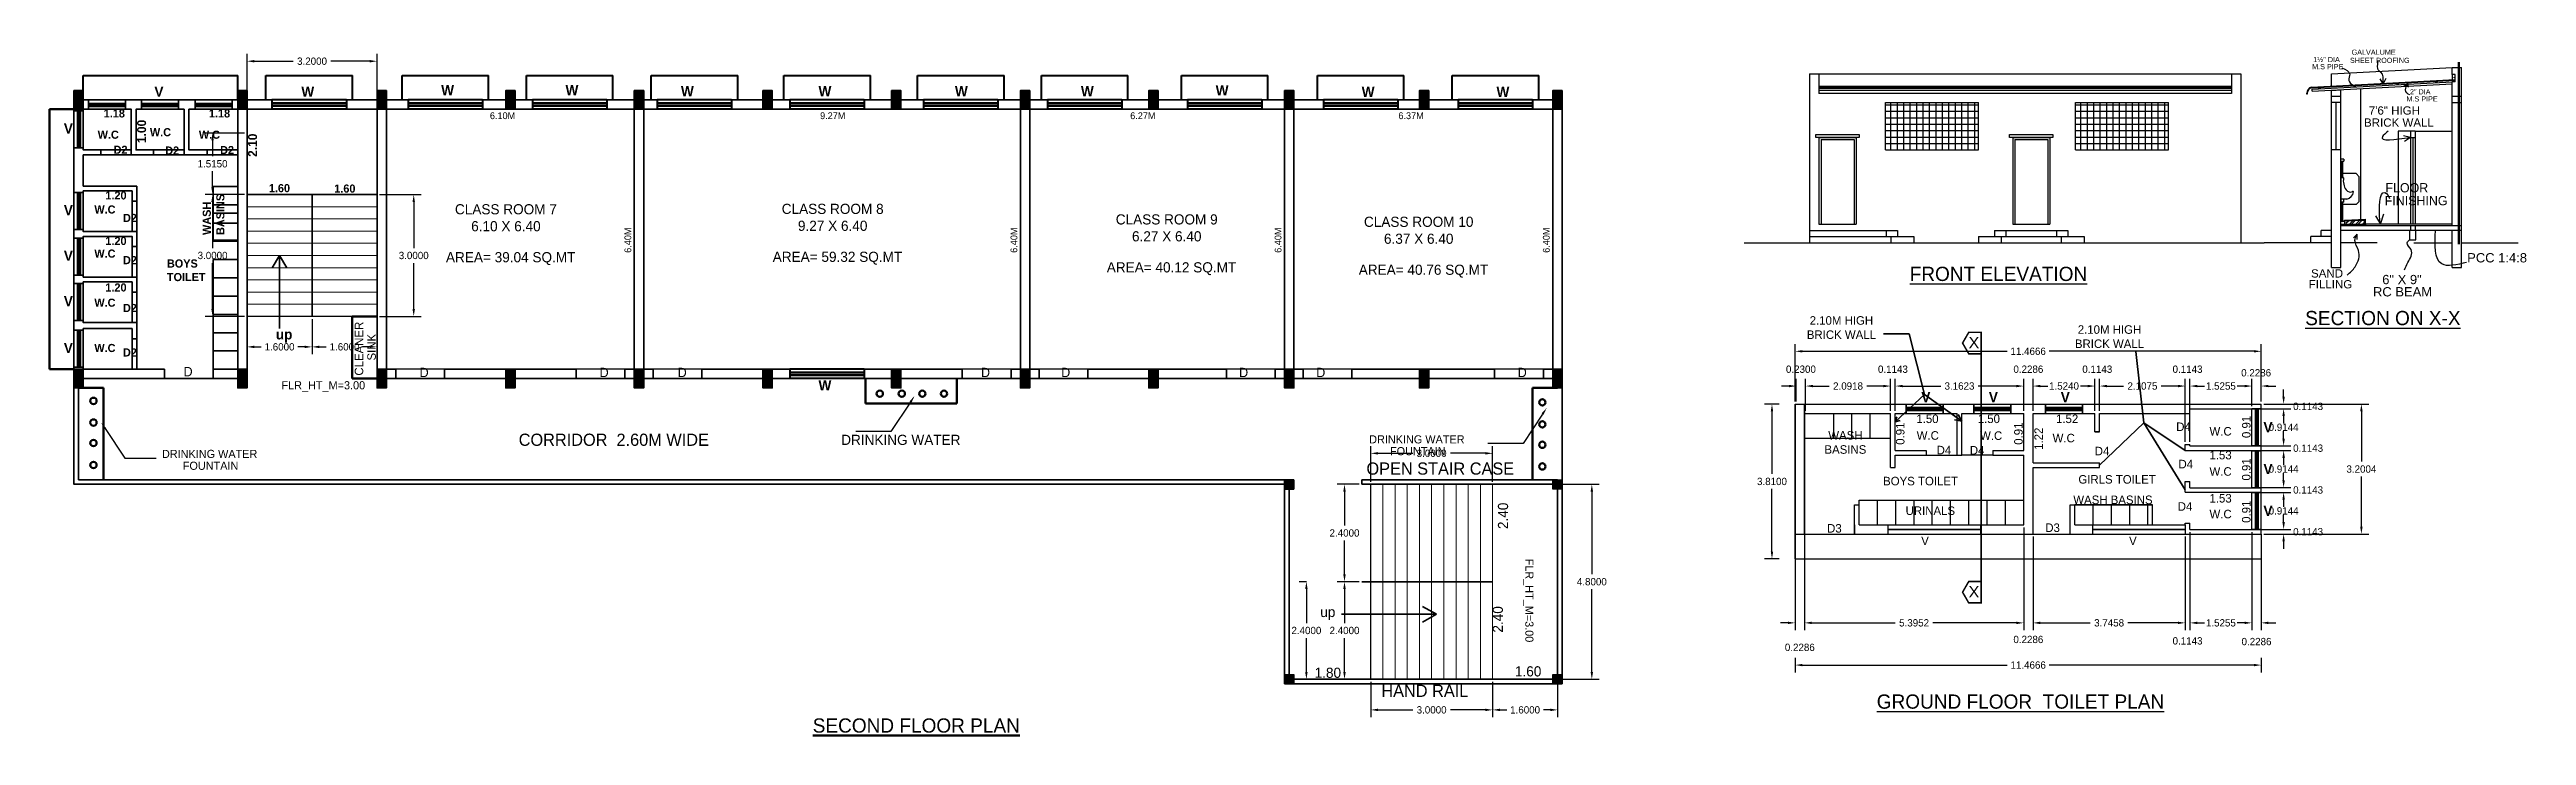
# Model space of a CAD drawing. Header units: metres. Extents: x 6102588 to 6102903, y -6660468 to -6660379.
# Drawn here: x 6102763.2 to 6102824.2, y -6660446.8 to -6660429.9 of the extents above; entities that cross this region are included whole.
import ezdxf
from ezdxf import colors
from ezdxf.entities.mleader import LeaderData, LeaderLine
from ezdxf.enums import TextEntityAlignment as Align
from ezdxf.math import Vec2, Vec3

# ---------------------------------------------------------------- set-up
doc = ezdxf.new("R2010")
doc.units = ezdxf.units.M
doc.header["$LTSCALE"] = 500
doc.header["$MEASUREMENT"] = 0
for name, pattern in [('ACAD_ISO06W100', [36, 24, -3, 0, -3, 0, -3, 0, -3]), ('DASHED2', [0.375, 0.25, -0.125]), ('HIDDEN2', [4.7625, 3.175, -1.5875])]:
    doc.linetypes.add(name, pattern=pattern)
doc.layers.get('0').update_dxf_attribs({"linetype": 'CONTINUOUS'})
doc.layers.get('Defpoints').update_dxf_attribs({"linetype": 'CONTINUOUS'})
for name, color, linetype in [('BLK_1_FLR_1_URINAL', 235, 'CONTINUOUS'), ('BLK_1_FLR_2_CARPET_AREA', 3, 'CONTINUOUS'), ('BLK_1_FLR_2_DRINKING_WATER', 7, 'CONTINUOUS'), ('BLK_1_FLR_2_EXIT_WIDTH_STAIR', 1, 'CONTINUOUS'), ('BLK_1_FLR_2_REGULAR_ROOM_1', 117, 'CONTINUOUS'), ('BLK_1_FLR_2_SP_WC', 233, 'CONTINUOUS'), ('BLK_1_FLR_2_STAIR_1', 1, 'CONTINUOUS'), ('BLK_1_FLR_2_STAIR_2', 1, 'CONTINUOUS'), ('BLK_1_FLR_2_WASH', 55, 'CONTINUOUS'), ('BLK_1_FLR_2_WATER_CLOSET', 213, 'CONTINUOUS'), ('COLUMN', 2, 'CONTINUOUS'), ('SEC.LINE', 7, 'CONTINUOUS')]:
    doc.layers.add(name, color=color, linetype=linetype)
doc.layers.add('BLK_1_FLR_2_BLT_UP_AREA', color=26, linetype='CONTINUOUS', plot=False)
for name, color, linetype, lineweight in [('BLK_1_FLR_2_STAIR_1_FLIGHT_1', 7, 'CONTINUOUS', 0), ('BLK_1_FLR_2_STAIR_1_FLIGHT_2', 7, 'CONTINUOUS', 0), ('BLK_1_FLR_2_STAIR_1_LANDING_1', 7, 'CONTINUOUS', 0), ('BLK_1_FLR_2_STAIR_2_FLIGHT_1', 7, 'CONTINUOUS', 0), ('BLK_1_FLR_2_STAIR_2_FLIGHT_2', 7, 'CONTINUOUS', 0), ('BLK_1_FLR_2_STAIR_2_LANDING_1', 7, 'CONTINUOUS', 0)]:
    doc.layers.add(name, color=color, linetype=linetype, lineweight=lineweight)
doc.styles.add('B', font='', dxfattribs={"height": 8})
doc.styles.add('BOLD', font='', dxfattribs={"height": 8.5})
doc.styles.add('gautham', font='arial.ttf')
doc.styles.get("Standard").update_dxf_attribs({"font": 'GOTHIC.TTF'})
doc.styles.add('T', font='ROMI____.pfb', dxfattribs={"width": 1.2, "height": 24})
doc.styles.add('THIN', font='', dxfattribs={"height": 8})
doc.styles.get('B').set_extended_font_data('Helvetica 55 Roman')
doc.styles.get('BOLD').set_extended_font_data('Helvetica 55 Roman')
doc.styles.get('THIN').set_extended_font_data('Helvetica 55 Roman')
doc.dimstyles.get("Standard").update_dxf_attribs({"dimtxt": 0.18, "dimasz": 0.18, "dimexe": 0.18, "dimexo": 0.0625, "dimgap": 0.09, "dimtad": 0, "dimtih": 1, "dimtoh": 1, "dimdec": 4, "dimzin": 0, "dimdsep": 46, "dimtxsty": 'Standard', "dimcen": 0.09, "dimadec": 0, "dimazin": 0, "dimtfac": 1, "dimtdec": 4, "dimtofl": 0, "dimtmove": 0, "dimatfit": 3, "dimfxl": 0, "dimtolj": 1, "dimtzin": 0, "dimarcsym": 0})

msp = doc.modelspace()

# ---------------------------------------------------------------- texts
at = {"ltscale": 25}
for s, height, style, p in [('M.S PIPE', 0.127, 'B', (6102819.27537, -6660430.32143)), ('SHEET ROOFING', 0.127, 'B', (6102820.55579, -6660430.16548)), ('GALVALUME', 0.127, 'B', (6102820.40379, -6660429.96444)), ('7\'6" HIGH', 0.2032, 'THIN', (6102820.91532, -6660431.39941)), ('M.S PIPE', 0.127, 'B', (6102821.59651, -6660431.11455)), ('FLOOR ', 0.2286, 'T', (6102821.26372, -6660433.30123)), ('FINISHING', 0.2286, 'T', (6102821.4493, -6660433.61838)), ('PCC 1:4:8', 0.2286, 'THIN', (6102823.44209, -6660435.02455)), ('FILLING', 0.2032, 'THIN', (6102819.34205, -6660435.67671)), ('SAND', 0.2032, 'THIN', (6102819.25759, -6660435.40963)), ('RC BEAM', 0.2286, 'THIN', (6102821.11571, -6660435.86176)), ('6" X 9"', 0.2286, 'THIN', (6102821.10185, -6660435.56065))]:
    msp.add_text(s, height=height, dxfattribs=dict(at, style=style)).set_placement(p, align=Align.MIDDLE)
for s, height, style, p in [('1½" DIA', 0.127, 'B', (6102818.91798, -6660430.20868)), ('2" DIA', 0.127, 'B', (6102821.29771, -6660431.00256)), ('BRICK WALL', 0.2032, 'THIN', (6102820.16731, -6660431.79806))]:
    msp.add_text(s, height=height, dxfattribs=dict(at, style=style)).set_placement(p)
for s, p in [('%%UFRONT ELEVATION', (6102808.98742, -6660435.59595)), ('%%USECTION ON X-X', (6102818.72009, -6660436.68323)), ('%%UGROUND FLOOR  TOILET PLAN', (6102808.17694, -6660446.12278))]:
    msp.add_text(s, height=0.35, dxfattribs=at).set_placement(p)
at = {"lineweight": 50}
msp.add_text('CLEANER ', height=0.21, rotation=90, dxfattribs=at).set_placement((6102770.9336, -6660437.92521))
at = {"color": 0}
for p in [(6102766.51362, -6660437.9417), (6102772.32143, -6660437.96279), (6102776.75059, -6660437.96279), (6102778.67119, -6660437.96279), (6102786.13509, -6660437.96279), (6102788.10861, -6660437.96279), (6102792.48696, -6660437.96279), (6102794.38519, -6660437.96279), (6102799.3421, -6660437.96279)]:
    msp.add_text('D', height=0.23, dxfattribs=at).set_placement(p)
at = {"color": 0, "linetype": 'ByBlock', "lineweight": 50}
for p in [(6102795.68661, -6660439.59396), (6102765.98044, -6660439.9523)]:
    msp.add_text('DRINKING WATER ', height=0.2, dxfattribs=at).set_placement(p)
at = {"linetype": 'ByBlock', "lineweight": 40, "char_height": 0.25, "width": 0.1997956, "attachment_point": 1, "style": 'gautham'}
for s, insert in [('{\\fComic Sans MS|b1|i0|c0|p66;V}', (6102765.7949, -6660430.81162)), ('{\\fComic Sans MS|b1|i0|c0|p66;W}', (6102769.41117, -6660430.81162)), ('{\\fComic Sans MS|b1|i0|c0|p66;W}', (6102772.85196, -6660430.77481)), ('{\\fComic Sans MS|b1|i0|c0|p66;W}', (6102775.91197, -6660430.77481)), ('{\\fComic Sans MS|b1|i0|c0|p66;W}', (6102778.75179, -6660430.80017)), ('{\\fComic Sans MS|b1|i0|c0|p66;W}', (6102782.13728, -6660430.80017)), ('{\\fComic Sans MS|b1|i0|c0|p66;W}', (6102785.49426, -6660430.80017)), ('{\\fComic Sans MS|b1|i0|c0|p66;W}', (6102788.59409, -6660430.80017)), ('{\\fComic Sans MS|b1|i0|c0|p66;W}', (6102791.9106, -6660430.78036)), ('{\\fComic Sans MS|b1|i0|c0|p66;W}', (6102795.50402, -6660430.81555)), ('{\\fComic Sans MS|b1|i0|c0|p66;W}', (6102798.82054, -6660430.81555)), ('{\\fComic Sans MS|b1|i0|c0|p66;V}', (6102763.56632, -6660431.71948)), ('{\\fComic Sans MS|b1|i0|c0|p66;V}', (6102763.56632, -6660433.72948)), ('{\\fComic Sans MS|b1|i0|c0|p66;V}', (6102763.56632, -6660434.84948)), ('{\\fComic Sans MS|b1|i0|c0|p66;V}', (6102763.56632, -6660435.96948)), ('{\\fComic Sans MS|b1|i0|c0|p66;up}', (6102768.78202, -6660436.78489)), ('{\\fComic Sans MS|b1|i0|c0|p66;V}', (6102763.56632, -6660437.11948)), ('{\\fComic Sans MS|b1|i0|c0|p66;W}', (6102782.13728, -6660438.04049)), ('{\\fComic Sans MS|b1|i0|c0|p66;V}', (6102809.2735, -6660438.33058)), ('{\\fComic Sans MS|b1|i0|c0|p66;V}', (6102810.93546, -6660438.33058)), ('{\\fComic Sans MS|b1|i0|c0|p66;V}', (6102812.70476, -6660438.33058)), ('{\\fComic Sans MS|b1|i0|c0|p66;V}', (6102817.69293, -6660439.07081)), ('{\\fComic Sans MS|b1|i0|c0|p66;V}', (6102817.69293, -6660440.09951)), ('{\\fComic Sans MS|b1|i0|c0|p66;V}', (6102817.69293, -6660441.12821))]:
    msp.add_mtext(s, dxfattribs=dict(at, insert=insert))
at = {"linetype": 'ByBlock', "lineweight": 50, "char_height": 0.2, "width": 0.1997956, "attachment_point": 1, "style": 'gautham'}
for s, insert in [('{\\fComic Sans MS|b1|i0|c0|p66;\\C7;1.18}', (6102764.54797, -6660431.37162)), ('{\\fComic Sans MS|b1|i0|c0|p66;\\C7;1.18}', (6102767.13724, -6660431.37162)), ('{\\fComic Sans MS|b1|i0|c0|p66;W.C}', (6102764.39924, -6660431.89546)), ('{\\fComic Sans MS|b1|i0|c0|p66;W.C}', (6102765.68441, -6660431.83413)), ('{\\fComic Sans MS|b1|i0|c0|p66;W.C}', (6102766.88897, -6660431.89546)), ('{\\fComic Sans MS|b1|i0|c0|p66;D2}', (6102764.7908, -6660432.26613)), ('{\\fComic Sans MS|b1|i0|c0|p66;D2}', (6102766.06065, -6660432.2853)), ('{\\fComic Sans MS|b1|i0|c0|p66;D2}', (6102767.41197, -6660432.27287)), ('{\\fComic Sans MS|b1|i0|c0|p66;1.60}', (6102768.61128, -6660433.21041)), ('{\\fComic Sans MS|b1|i0|c0|p66;1.60}', (6102770.22131, -6660433.2214)), ('{\\fComic Sans MS|b1|i0|c0|p66;W.C}', (6102764.31743, -6660433.73637)), ('{\\fComic Sans MS|b1|i0|c0|p66;\\C7;1.20}', (6102764.5887, -6660433.38972)), ('{\\fComic Sans MS|b1|i0|c0|p66;D2}', (6102765.02138, -6660433.94391)), ('{\\fComic Sans MS|b1|i0|c0|p66;\\C7;1.20}', (6102764.5887, -6660434.51044)), ('{\\fComic Sans MS|b1|i0|c0|p66;W.C}', (6102764.31743, -6660434.82157)), ('{\\fComic Sans MS|b1|i0|c0|p66;D2}', (6102765.02138, -6660434.98247)), ('{\\fComic Sans MS|b1|i0|c0|p66;BOYS \\PTOILET}', (6102766.10358, -6660435.06559)), ('{\\fComic Sans MS|b1|i0|c0|p66;\\C7;1.20}', (6102764.5887, -6660435.65509)), ('{\\fComic Sans MS|b1|i0|c0|p66;W.C}', (6102764.31743, -6660436.03005)), ('{\\fComic Sans MS|b1|i0|c0|p66;D2}', (6102765.02138, -6660436.16052)), ('{\\fComic Sans MS|b1|i0|c0|p66;W.C}', (6102764.31743, -6660437.14527)), ('{\\fComic Sans MS|b1|i0|c0|p66;D2}', (6102765.02138, -6660437.25487))]:
    msp.add_mtext(s, dxfattribs=dict(at, insert=insert))
at = {"color": 0, "lineweight": 35, "attachment_point": 5}
for s, insert, char_height, width in [('6.10M', (6102774.36216, -6660431.52959), 0.16764, 0.7932896), ('9.27M', (6102782.48697, -6660431.52959), 0.16764, 0.7932896), ('6.27M', (6102790.11829, -6660431.52959), 0.16764, 0.7932896), ('6.37M', (6102796.71829, -6660431.52959), 0.16764, 0.7932896), ('CLASS ROOM 7\\P6.10 X 6.40', (6102774.44462, -6660434.04067), 0.25, 2.9949695), ('CLASS ROOM 8\\P9.27 X 6.40', (6102782.48539, -6660434.03081), 0.25, 2.9949695), ('CLASS ROOM 9\\P6.27 X 6.40', (6102790.70531, -6660434.29), 0.25, 2.9949695), ('CLASS ROOM 10\\P6.37 X 6.40', (6102796.90565, -6660434.3492), 0.25, 2.9949695), ('AREA= 39.04 SQ.MT', (6102774.56239, -6660435.04482), 0.25, 4.6466319), ('AREA= 59.32 SQ.MT', (6102782.60316, -6660435.03496), 0.25, 4.6466319), ('AREA= 40.12 SQ.MT', (6102790.82308, -6660435.29415), 0.25, 4.6466319), ('AREA= 40.76 SQ.MT', (6102797.02342, -6660435.35335), 0.25, 4.6466319), ('DRINKING WATER', (6102784.16279, -6660439.50806), 0.25, 4.6466319)]:
    msp.add_mtext(s, dxfattribs=dict(at, insert=insert, char_height=char_height, width=width))
at = {"linetype": 'ByBlock', "lineweight": 50, "attachment_point": 1, "rotation": 90, "style": 'gautham'}
for s, insert, char_height, width in [('{\\fComic Sans MS|b1|i0|c0|p66;\\W0.44886;\\C7; \\W1;1.00}', (6102765.37027, -6660432.24608), 0.22, 0.7692828), ('{\\fComic Sans MS|b1|i0|c0|p66;\\W0.3858;\\C7; \\W1;2.10}', (6102768.09948, -6660432.58117), 0.22, 0.7692828), ('{\\fComic Sans MS|b1|i0|c0|p66;WASH BASINS}', (6102766.98377, -6660434.46304), 0.2, 0.1997956)]:
    msp.add_mtext(s, dxfattribs=dict(at, insert=insert, char_height=char_height, width=width))
at = {"color": 0, "lineweight": 35, "char_height": 0.16764, "width": 0.6648357, "attachment_point": 5, "rotation": 90}
for insert in [(6102777.44632, -6660434.59134), (6102786.94632, -6660434.59134), (6102793.44632, -6660434.59134), (6102800.04632, -6660434.59134)]:
    msp.add_mtext('6.40M', dxfattribs=dict(at, insert=insert))
at = {"linetype": 'ByBlock', "lineweight": 35, "insert": (6102771.03342, -6660437.55309), "char_height": 0.21, "width": 0.8015876, "attachment_point": 1, "rotation": 90}
msp.add_mtext('SINK', dxfattribs=at)
at = {"ltscale": 25, "char_height": 0.21, "attachment_point": 5}
for s, insert, width in [('2.10M HIGH \\PBRICK WALL', (6102807.30746, -6660436.74406), 2.4991085), ('2.10M HIGH \\PBRICK WALL', (6102813.904, -6660436.96736), 2.4991085), ('WASH BASINS', (6102807.40538, -6660439.56993), 1.3167349), ('W.C', (6102809.43274, -6660439.40004), 0.6986874), ('1.50', (6102809.42523, -6660438.98947), 0.6986874), ('1.50', (6102810.93587, -6660438.98947), 0.6986874), ('W.C', (6102810.99204, -6660439.40398), 0.6986874), ('W.C', (6102812.77709, -6660439.46441), 0.8556813), ('1.52', (6102812.86199, -6660438.98947), 0.6986874), ('D4', (6102815.7259, -6660439.18409), 0.5030633), ('W.C', (6102816.63808, -6660439.29739), 0.6986874), ('D4', (6102809.82995, -6660439.75824), 0.5030633), ('D4', (6102810.64749, -6660439.76206), 0.5030633), ('D4', (6102813.72124, -6660439.7823), 0.5030633), ('D4', (6102815.78159, -6660440.10227), 0.5030633), ('1.53', (6102816.63808, -6660439.8827), 0.6986874), ('BOYS TOILET', (6102809.25427, -6660440.52256), 2.4991085), ('GIRLS TOILET', (6102814.09114, -6660440.48015), 2.4991085), ('W.C', (6102816.63808, -6660440.28629), 0.6986874), ('URINALS', (6102809.49575, -6660441.25126), 1.3167349), ('WASH BASINS', (6102813.9889, -6660440.98339), 2.7899259), ('D4', (6102815.76303, -6660441.14565), 0.5030633), ('W.C', (6102816.63808, -6660441.33447), 0.6986874), ('1.53', (6102816.63808, -6660440.94548), 0.6986874), ('D3', (6102807.13466, -6660441.68537), 0.5030633), ('V', (6102809.36479, -6660441.99308), 0.5030633), ('D3', (6102812.50437, -6660441.67025), 0.5030633), ('V', (6102814.48014, -6660441.99308), 0.5030633)]:
    msp.add_mtext(s, dxfattribs=dict(at, insert=insert, width=width))
at = {"linetype": 'ByBlock', "lineweight": 40, "attachment_point": 2}
for s, insert, char_height, width in [('CORRIDOR  2.60M WIDE', (6102777.0991, -6660439.3535), 0.3, 15.131904), ('OPEN STAIR CASE', (6102797.43739, -6660440.06309), 0.3, 5.2845787), ('up', (6102794.66922, -6660443.61762), 0.25, 0.7424556), ('1.80', (6102794.67009, -6660445.1135), 0.25, 0.7424556), ('HAND RAIL', (6102797.05717, -6660445.53327), 0.3, 2.6089838), ('1.60', (6102799.59881, -6660445.07886), 0.25, 0.7424556)]:
    msp.add_mtext(s, dxfattribs=dict(at, insert=insert, char_height=char_height, width=width))
at = {"ltscale": 25, "char_height": 0.21, "width": 0.6986874, "attachment_point": 5, "rotation": 90}
for s, insert in [('0.91', (6102808.75619, -6660439.35395)), ('0.91', (6102811.66488, -6660439.35395)), ('1.22', (6102812.16025, -6660439.47966)), ('0.91', (6102817.2718, -6660439.18794)), ('0.91', (6102817.2718, -6660440.23465)), ('0.91', (6102817.2718, -6660441.27634))]:
    msp.add_mtext(s, dxfattribs=dict(at, insert=insert))
at = {"lineweight": 50, "char_height": 0.2, "width": 1.6467524, "attachment_point": 1}
for insert in [(6102766.49313, -6660440.04367), (6102796.1993, -6660439.68533)]:
    msp.add_mtext('FOUNTAIN', dxfattribs=dict(at, insert=insert))
at = {"linetype": 'ByBlock', "lineweight": 40, "char_height": 0.25, "width": 0.7424556, "attachment_point": 2, "rotation": 90}
for insert in [(6102798.85505, -6660441.37664), (6102798.72715, -6660443.92495)]:
    msp.add_mtext('2.40', dxfattribs=dict(at, insert=insert))
at = {"linetype": 'ByBlock', "lineweight": 50, "insert": (6102784.54273, -6660446.53982), "char_height": 0.35, "width": 6.1130406, "attachment_point": 5}
msp.add_mtext('{\\LSECOND FLOOR PLAN}', dxfattribs=at)
at = {"layer": 'BLK_1_FLR_2_STAIR_1', "linetype": 'Continuous', "insert": (6102769.95114, -6660438.06266), "char_height": 0.2, "width": 2.4, "attachment_point": 2}
msp.add_mtext('FLR_HT_M=3.00', dxfattribs=at)
at = {"layer": 'BLK_1_FLR_2_STAIR_2', "linetype": 'Continuous', "insert": (6102799.72904, -6660443.45936), "char_height": 0.2, "width": 2.4, "attachment_point": 2, "rotation": 270}
msp.add_mtext('FLR_HT_M=3.00', dxfattribs=at)
at = {"layer": 'SEC.LINE', "style": 'BOLD', "width": 1.02}
for p in [(6102810.56892, -6660437.1147), (6102810.56892, -6660443.24651)]:
    msp.add_text('X', height=0.2794, dxfattribs=at).set_placement(p, align=Align.MIDDLE)

# ---------------------------------------------------------------- blocks, each defined once
blk = doc.blocks.new('A$C3D6C2CD6')
at = {"layer": 'COLUMN'}
blk.add_hatch(color=256, dxfattribs=at).paths.add_polyline_path([(0.23, 0.23), (0, 0.23), (0, 0), (0.23, 0)])
blk.add_lwpolyline([(0, 0.23), (0.23, 0.23), (0.23, 0), (0, 0)], close=True, dxfattribs=at)
blk = doc.blocks.new('*D55')
at = {"color": 0, "lineweight": -2}
for p, q in [((6102808.337, -6660438.182), (6102808.157, -6660438.182)), ((6102808.517, -6660438.792), (6102808.517, -6660438.002)), ((6102808.632, -6660438.792), (6102808.632, -6660438.002)), ((6102808.812, -6660438.182), (6102808.992, -6660438.182))]:
    blk.add_line(p, q, dxfattribs=at)
at = {"color": 0}
for points in [[(6102808.337, -6660438.152), (6102808.337, -6660438.212), (6102808.517, -6660438.182)], [(6102808.812, -6660438.152), (6102808.812, -6660438.212), (6102808.632, -6660438.182)]]:
    blk.add_solid(points, dxfattribs=at)
at = {"layer": 'Defpoints', "color": 0}
for p in [(6102808.517, -6660438.182), (6102808.517, -6660438.855), (6102808.632, -6660438.855)]:
    blk.add_point(p, dxfattribs=at)
at = {"color": 0, "lineweight": 35, "insert": (6102808.575, -6660437.768), "char_height": 0.18, "attachment_point": 5}
blk.add_mtext('\\A1;0.1143', dxfattribs=at)
blk = doc.blocks.new('*D56')
at = {"color": 0, "lineweight": -2}
for p, q in [((6102808.632, -6660438.792), (6102808.632, -6660438.002)), ((6102808.812, -6660438.182), (6102809.75, -6660438.182)), ((6102811.614, -6660438.182), (6102810.675, -6660438.182)), ((6102811.794, -6660438.792), (6102811.794, -6660438.002))]:
    blk.add_line(p, q, dxfattribs=at)
at = {"color": 0}
for points in [[(6102808.812, -6660438.152), (6102808.812, -6660438.212), (6102808.632, -6660438.182)], [(6102811.614, -6660438.152), (6102811.614, -6660438.212), (6102811.794, -6660438.182)]]:
    blk.add_solid(points, dxfattribs=at)
at = {"layer": 'Defpoints', "color": 0}
for p in [(6102808.632, -6660438.182), (6102808.632, -6660438.855), (6102811.794, -6660438.855)]:
    blk.add_point(p, dxfattribs=at)
at = {"color": 0, "lineweight": 35, "insert": (6102810.213, -6660438.182), "char_height": 0.18, "attachment_point": 5}
blk.add_mtext('\\A1;3.1623', dxfattribs=at)
blk = doc.blocks.new('*D57')
at = {"color": 0, "lineweight": -2}
for p, q in [((6102811.614, -6660438.182), (6102811.434, -6660438.182)), ((6102811.794, -6660438.792), (6102811.794, -6660438.002)), ((6102812.023, -6660438.792), (6102812.023, -6660438.002)), ((6102812.203, -6660438.182), (6102812.383, -6660438.182))]:
    blk.add_line(p, q, dxfattribs=at)
at = {"color": 0}
for points in [[(6102811.614, -6660438.152), (6102811.614, -6660438.212), (6102811.794, -6660438.182)], [(6102812.203, -6660438.152), (6102812.203, -6660438.212), (6102812.023, -6660438.182)]]:
    blk.add_solid(points, dxfattribs=at)
at = {"layer": 'Defpoints', "color": 0}
for p in [(6102812.023, -6660438.182), (6102811.794, -6660438.855), (6102812.023, -6660438.855)]:
    blk.add_point(p, dxfattribs=at)
at = {"color": 0, "lineweight": 35, "insert": (6102811.908, -6660437.768), "char_height": 0.18, "attachment_point": 5}
blk.add_mtext('\\A1;0.2286', dxfattribs=at)
blk = doc.blocks.new('*D58')
at = {"color": 0, "lineweight": -2}
for p, q in [((6102812.023, -6660438.792), (6102812.023, -6660438.002)), ((6102812.203, -6660438.182), (6102812.335, -6660438.182)), ((6102813.367, -6660438.182), (6102813.235, -6660438.182)), ((6102813.547, -6660438.792), (6102813.547, -6660438.002))]:
    blk.add_line(p, q, dxfattribs=at)
at = {"color": 0}
for points in [[(6102812.203, -6660438.152), (6102812.203, -6660438.212), (6102812.023, -6660438.182)], [(6102813.367, -6660438.152), (6102813.367, -6660438.212), (6102813.547, -6660438.182)]]:
    blk.add_solid(points, dxfattribs=at)
at = {"layer": 'Defpoints', "color": 0}
for p in [(6102813.547, -6660438.182), (6102812.023, -6660438.855), (6102813.547, -6660438.855)]:
    blk.add_point(p, dxfattribs=at)
at = {"color": 0, "lineweight": 35, "insert": (6102812.785, -6660438.182), "char_height": 0.18, "attachment_point": 5}
blk.add_mtext('\\A1;1.5240', dxfattribs=at)
blk = doc.blocks.new('*D59')
at = {"color": 0, "lineweight": -2}
for p, q in [((6102813.367, -6660438.182), (6102813.187, -6660438.182)), ((6102813.547, -6660438.792), (6102813.547, -6660438.002)), ((6102813.661, -6660438.792), (6102813.661, -6660438.002)), ((6102813.841, -6660438.182), (6102814.021, -6660438.182))]:
    blk.add_line(p, q, dxfattribs=at)
at = {"color": 0}
for points in [[(6102813.367, -6660438.152), (6102813.367, -6660438.212), (6102813.547, -6660438.182)], [(6102813.841, -6660438.152), (6102813.841, -6660438.212), (6102813.661, -6660438.182)]]:
    blk.add_solid(points, dxfattribs=at)
at = {"layer": 'Defpoints', "color": 0}
for p in [(6102813.547, -6660438.182), (6102813.547, -6660438.855), (6102813.661, -6660438.855)]:
    blk.add_point(p, dxfattribs=at)
at = {"color": 0, "lineweight": 35, "insert": (6102813.604, -6660437.768), "char_height": 0.18, "attachment_point": 5}
blk.add_mtext('\\A1;0.1143', dxfattribs=at)
blk = doc.blocks.new('*D60')
at = {"color": 0, "lineweight": -2}
for p, q in [((6102813.661, -6660438.792), (6102813.661, -6660438.002)), ((6102813.841, -6660438.182), (6102814.252, -6660438.182)), ((6102815.588, -6660438.182), (6102815.177, -6660438.182)), ((6102815.768, -6660439.554), (6102815.768, -6660438.002))]:
    blk.add_line(p, q, dxfattribs=at)
at = {"color": 0}
for points in [[(6102813.841, -6660438.152), (6102813.841, -6660438.212), (6102813.661, -6660438.182)], [(6102815.588, -6660438.152), (6102815.588, -6660438.212), (6102815.768, -6660438.182)]]:
    blk.add_solid(points, dxfattribs=at)
at = {"layer": 'Defpoints', "color": 0}
for p in [(6102815.768, -6660438.182), (6102813.661, -6660438.855), (6102815.768, -6660439.617)]:
    blk.add_point(p, dxfattribs=at)
at = {"color": 0, "lineweight": 35, "insert": (6102814.715, -6660438.182), "char_height": 0.18, "attachment_point": 5}
blk.add_mtext('\\A1;2.1075', dxfattribs=at)
blk = doc.blocks.new('*D61')
at = {"color": 0, "lineweight": -2}
for p, q in [((6102815.588, -6660438.182), (6102815.408, -6660438.182)), ((6102815.768, -6660439.554), (6102815.768, -6660438.002)), ((6102815.883, -6660439.554), (6102815.883, -6660438.002)), ((6102816.063, -6660438.182), (6102816.243, -6660438.182))]:
    blk.add_line(p, q, dxfattribs=at)
at = {"color": 0}
for points in [[(6102815.588, -6660438.152), (6102815.588, -6660438.212), (6102815.768, -6660438.182)], [(6102816.063, -6660438.152), (6102816.063, -6660438.212), (6102815.883, -6660438.182)]]:
    blk.add_solid(points, dxfattribs=at)
at = {"layer": 'Defpoints', "color": 0}
for p in [(6102815.768, -6660438.182), (6102815.768, -6660439.617), (6102815.883, -6660439.617)]:
    blk.add_point(p, dxfattribs=at)
at = {"color": 0, "lineweight": 35, "insert": (6102815.825, -6660437.768), "char_height": 0.18, "attachment_point": 5}
blk.add_mtext('\\A1;0.1143', dxfattribs=at)
blk = doc.blocks.new('*D62')
at = {"color": 0, "lineweight": -2}
for p, q in [((6102815.883, -6660439.554), (6102815.883, -6660438.002)), ((6102816.063, -6660438.182), (6102816.197, -6660438.182)), ((6102817.228, -6660438.182), (6102817.094, -6660438.182)), ((6102817.408, -6660438.678), (6102817.408, -6660438.002))]:
    blk.add_line(p, q, dxfattribs=at)
at = {"color": 0}
for points in [[(6102816.063, -6660438.152), (6102816.063, -6660438.212), (6102815.883, -6660438.182)], [(6102817.228, -6660438.152), (6102817.228, -6660438.212), (6102817.408, -6660438.182)]]:
    blk.add_solid(points, dxfattribs=at)
at = {"layer": 'Defpoints', "color": 0}
for p in [(6102815.883, -6660438.182), (6102817.408, -6660438.74), (6102815.883, -6660439.617)]:
    blk.add_point(p, dxfattribs=at)
at = {"color": 0, "lineweight": 35, "insert": (6102816.645, -6660438.182), "char_height": 0.18, "attachment_point": 5}
blk.add_mtext('\\A1;1.5255', dxfattribs=at)
blk = doc.blocks.new('*D63')
at = {"color": 0, "lineweight": -2}
for p, q in [((6102817.228, -6660438.182), (6102817.048, -6660438.182)), ((6102817.408, -6660438.678), (6102817.408, -6660438.002)), ((6102817.637, -6660438.563), (6102817.637, -6660438.002)), ((6102817.817, -6660438.182), (6102817.997, -6660438.182))]:
    blk.add_line(p, q, dxfattribs=at)
at = {"color": 0}
for points in [[(6102817.228, -6660438.152), (6102817.228, -6660438.212), (6102817.408, -6660438.182)], [(6102817.817, -6660438.152), (6102817.817, -6660438.212), (6102817.637, -6660438.182)]]:
    blk.add_solid(points, dxfattribs=at)
at = {"layer": 'Defpoints', "color": 0}
for p in [(6102817.637, -6660438.182), (6102817.408, -6660438.74), (6102817.637, -6660438.626)]:
    blk.add_point(p, dxfattribs=at)
at = {"color": 0, "lineweight": 35, "insert": (6102817.513, -6660437.857), "char_height": 0.18, "attachment_point": 5}
blk.add_mtext('\\A1;0.2286', dxfattribs=at)
blk = doc.blocks.new('*D64')
at = {"color": 0, "lineweight": -2}
for p, q in [((6102806.426, -6660438.792), (6102806.426, -6660438.002)), ((6102806.606, -6660438.182), (6102807.008, -6660438.182)), ((6102808.337, -6660438.182), (6102807.935, -6660438.182)), ((6102808.517, -6660438.792), (6102808.517, -6660438.002))]:
    blk.add_line(p, q, dxfattribs=at)
at = {"color": 0}
for points in [[(6102806.606, -6660438.152), (6102806.606, -6660438.212), (6102806.426, -6660438.182)], [(6102808.337, -6660438.152), (6102808.337, -6660438.212), (6102808.517, -6660438.182)]]:
    blk.add_solid(points, dxfattribs=at)
at = {"layer": 'Defpoints', "color": 0}
for p in [(6102806.426, -6660438.182), (6102806.426, -6660438.855), (6102808.517, -6660438.855)]:
    blk.add_point(p, dxfattribs=at)
at = {"color": 0, "lineweight": 35, "insert": (6102807.471, -6660438.182), "char_height": 0.18, "attachment_point": 5}
blk.add_mtext('\\A1;2.0918', dxfattribs=at)
blk = doc.blocks.new('*D5')
at = {"color": 0, "lineweight": -2}
for p, q in [((6102806.016, -6660438.182), (6102805.836, -6660438.182)), ((6102806.196, -6660438.563), (6102806.196, -6660438.002)), ((6102806.426, -6660438.563), (6102806.426, -6660438.002)), ((6102806.606, -6660438.182), (6102806.786, -6660438.182))]:
    blk.add_line(p, q, dxfattribs=at)
at = {"color": 0}
for points in [[(6102806.016, -6660438.152), (6102806.016, -6660438.212), (6102806.196, -6660438.182)], [(6102806.606, -6660438.152), (6102806.606, -6660438.212), (6102806.426, -6660438.182)]]:
    blk.add_solid(points, dxfattribs=at)
at = {"layer": 'Defpoints', "color": 0}
for p in [(6102806.426, -6660438.182), (6102806.196, -6660438.625), (6102806.426, -6660438.625)]:
    blk.add_point(p, dxfattribs=at)
at = {"color": 0, "lineweight": 35, "insert": (6102806.311, -6660437.768), "char_height": 0.18, "attachment_point": 5}
blk.add_mtext('\\A1;0.2300', dxfattribs=at)
blk = doc.blocks.new('*D65')
at = {"color": 0, "lineweight": -2}
for p, q in [((6102817.471, -6660441.712), (6102818.369, -6660441.712)), ((6102817.699, -6660441.826), (6102818.369, -6660441.826)), ((6102818.189, -6660441.532), (6102818.189, -6660441.352)), ((6102818.189, -6660442.006), (6102818.189, -6660442.186))]:
    blk.add_line(p, q, dxfattribs=at)
at = {"color": 0}
for points in [[(6102818.159, -6660441.532), (6102818.219, -6660441.532), (6102818.189, -6660441.712)], [(6102818.159, -6660442.006), (6102818.219, -6660442.006), (6102818.189, -6660441.826)]]:
    blk.add_solid(points, dxfattribs=at)
at = {"layer": 'Defpoints', "color": 0}
for p in [(6102817.408, -6660441.712), (6102817.637, -6660441.826), (6102818.189, -6660441.712)]:
    blk.add_point(p, dxfattribs=at)
at = {"color": 0, "lineweight": 35, "insert": (6102818.792, -6660441.769), "char_height": 0.18, "attachment_point": 5}
blk.add_mtext('\\A1;0.1143', dxfattribs=at)
blk = doc.blocks.new('*D66')
at = {"color": 0, "lineweight": -2}
for p, q in [((6102817.471, -6660440.798), (6102818.369, -6660440.798)), ((6102818.189, -6660440.978), (6102818.189, -6660441.07)), ((6102817.471, -6660441.712), (6102818.369, -6660441.712)), ((6102818.189, -6660441.532), (6102818.189, -6660441.439))]:
    blk.add_line(p, q, dxfattribs=at)
at = {"color": 0}
for points in [[(6102818.159, -6660440.978), (6102818.219, -6660440.978), (6102818.189, -6660440.798)], [(6102818.159, -6660441.532), (6102818.219, -6660441.532), (6102818.189, -6660441.712)]]:
    blk.add_solid(points, dxfattribs=at)
at = {"layer": 'Defpoints', "color": 0}
for p in [(6102817.408, -6660440.798), (6102817.408, -6660441.712), (6102818.189, -6660441.712)]:
    blk.add_point(p, dxfattribs=at)
at = {"color": 0, "lineweight": 35, "insert": (6102818.189, -6660441.255), "char_height": 0.18, "attachment_point": 5}
blk.add_mtext('\\A1;0.9144', dxfattribs=at)
blk = doc.blocks.new('*D67')
at = {"color": 0, "lineweight": -2}
for p, q in [((6102818.189, -6660440.503), (6102818.189, -6660440.323)), ((6102817.471, -6660440.683), (6102818.369, -6660440.683)), ((6102817.471, -6660440.798), (6102818.369, -6660440.798)), ((6102818.189, -6660440.978), (6102818.189, -6660441.158))]:
    blk.add_line(p, q, dxfattribs=at)
at = {"color": 0}
for points in [[(6102818.159, -6660440.503), (6102818.219, -6660440.503), (6102818.189, -6660440.683)], [(6102818.159, -6660440.978), (6102818.219, -6660440.978), (6102818.189, -6660440.798)]]:
    blk.add_solid(points, dxfattribs=at)
at = {"layer": 'Defpoints', "color": 0}
for p in [(6102817.408, -6660440.683), (6102817.408, -6660440.798), (6102818.189, -6660440.683)]:
    blk.add_point(p, dxfattribs=at)
at = {"color": 0, "lineweight": 35, "insert": (6102818.792, -6660440.74), "char_height": 0.18, "attachment_point": 5}
blk.add_mtext('\\A1;0.1143', dxfattribs=at)
blk = doc.blocks.new('*D68')
at = {"color": 0, "lineweight": -2}
for p, q in [((6102817.471, -6660439.769), (6102818.369, -6660439.769)), ((6102818.189, -6660439.949), (6102818.189, -6660440.042)), ((6102818.189, -6660440.503), (6102818.189, -6660440.411)), ((6102817.471, -6660440.683), (6102818.369, -6660440.683))]:
    blk.add_line(p, q, dxfattribs=at)
at = {"color": 0}
for points in [[(6102818.159, -6660439.949), (6102818.219, -6660439.949), (6102818.189, -6660439.769)], [(6102818.159, -6660440.503), (6102818.219, -6660440.503), (6102818.189, -6660440.683)]]:
    blk.add_solid(points, dxfattribs=at)
at = {"layer": 'Defpoints', "color": 0}
for p in [(6102817.408, -6660439.769), (6102817.408, -6660440.683), (6102818.189, -6660440.683)]:
    blk.add_point(p, dxfattribs=at)
at = {"color": 0, "lineweight": 35, "insert": (6102818.189, -6660440.226), "char_height": 0.18, "attachment_point": 5}
blk.add_mtext('\\A1;0.9144', dxfattribs=at)
blk = doc.blocks.new('*D69')
at = {"color": 0, "lineweight": -2}
for p, q in [((6102818.189, -6660439.475), (6102818.189, -6660439.295)), ((6102817.471, -6660439.655), (6102818.369, -6660439.655)), ((6102817.471, -6660439.769), (6102818.369, -6660439.769)), ((6102818.189, -6660439.949), (6102818.189, -6660440.129))]:
    blk.add_line(p, q, dxfattribs=at)
at = {"color": 0}
for points in [[(6102818.159, -6660439.475), (6102818.219, -6660439.475), (6102818.189, -6660439.655)], [(6102818.159, -6660439.949), (6102818.219, -6660439.949), (6102818.189, -6660439.769)]]:
    blk.add_solid(points, dxfattribs=at)
at = {"layer": 'Defpoints', "color": 0}
for p in [(6102817.408, -6660439.655), (6102817.408, -6660439.769), (6102818.189, -6660439.655)]:
    blk.add_point(p, dxfattribs=at)
at = {"color": 0, "lineweight": 35, "insert": (6102818.792, -6660439.712), "char_height": 0.18, "attachment_point": 5}
blk.add_mtext('\\A1;0.1143', dxfattribs=at)
blk = doc.blocks.new('*D70')
at = {"color": 0, "lineweight": -2}
for p, q in [((6102817.471, -6660438.74), (6102818.369, -6660438.74)), ((6102818.189, -6660438.92), (6102818.189, -6660439.013)), ((6102818.189, -6660439.475), (6102818.189, -6660439.382)), ((6102817.471, -6660439.655), (6102818.369, -6660439.655))]:
    blk.add_line(p, q, dxfattribs=at)
at = {"color": 0}
for points in [[(6102818.159, -6660438.92), (6102818.219, -6660438.92), (6102818.189, -6660438.74)], [(6102818.159, -6660439.475), (6102818.219, -6660439.475), (6102818.189, -6660439.655)]]:
    blk.add_solid(points, dxfattribs=at)
at = {"layer": 'Defpoints', "color": 0}
for p in [(6102817.408, -6660438.74), (6102817.408, -6660439.655), (6102818.189, -6660439.655)]:
    blk.add_point(p, dxfattribs=at)
at = {"color": 0, "lineweight": 35, "insert": (6102818.189, -6660439.197), "char_height": 0.18, "attachment_point": 5}
blk.add_mtext('\\A1;0.9144', dxfattribs=at)
blk = doc.blocks.new('*D71')
at = {"color": 0, "lineweight": -2}
for p, q in [((6102817.471, -6660438.74), (6102818.369, -6660438.74)), ((6102817.699, -6660438.626), (6102818.369, -6660438.626)), ((6102818.189, -6660438.446), (6102818.189, -6660438.266)), ((6102818.189, -6660438.92), (6102818.189, -6660439.1))]:
    blk.add_line(p, q, dxfattribs=at)
at = {"color": 0}
for points in [[(6102818.159, -6660438.446), (6102818.219, -6660438.446), (6102818.189, -6660438.626)], [(6102818.159, -6660438.92), (6102818.219, -6660438.92), (6102818.189, -6660438.74)]]:
    blk.add_solid(points, dxfattribs=at)
at = {"layer": 'Defpoints', "color": 0}
for p in [(6102817.408, -6660438.74), (6102817.637, -6660438.626), (6102818.189, -6660438.626)]:
    blk.add_point(p, dxfattribs=at)
at = {"color": 0, "lineweight": 35, "insert": (6102818.792, -6660438.683), "char_height": 0.18, "attachment_point": 5}
blk.add_mtext('\\A1;0.1143', dxfattribs=at)
blk = doc.blocks.new('*D72')
at = {"color": 0, "lineweight": -2}
for p, q in [((6102817.699, -6660438.626), (6102820.283, -6660438.626)), ((6102820.103, -6660438.806), (6102820.103, -6660440.042)), ((6102820.103, -6660441.646), (6102820.103, -6660440.411)), ((6102817.699, -6660441.826), (6102820.283, -6660441.826))]:
    blk.add_line(p, q, dxfattribs=at)
at = {"color": 0}
for points in [[(6102820.073, -6660438.806), (6102820.133, -6660438.806), (6102820.103, -6660438.626)], [(6102820.073, -6660441.646), (6102820.133, -6660441.646), (6102820.103, -6660441.826)]]:
    blk.add_solid(points, dxfattribs=at)
at = {"layer": 'Defpoints', "color": 0}
for p in [(6102817.637, -6660438.626), (6102817.637, -6660441.826), (6102820.103, -6660441.826)]:
    blk.add_point(p, dxfattribs=at)
at = {"color": 0, "lineweight": 35, "insert": (6102820.103, -6660440.226), "char_height": 0.18, "attachment_point": 5}
blk.add_mtext('\\A1;3.2004', dxfattribs=at)
blk = doc.blocks.new('*D73')
at = {"color": 0, "lineweight": -2}
for p, q in [((6102811.794, -6660441.66), (6102811.794, -6660444.191)), ((6102812.023, -6660441.889), (6102812.023, -6660444.191)), ((6102811.614, -6660444.011), (6102811.434, -6660444.011)), ((6102812.203, -6660444.011), (6102812.383, -6660444.011))]:
    blk.add_line(p, q, dxfattribs=at)
at = {"color": 0}
for points in [[(6102811.614, -6660443.981), (6102811.614, -6660444.041), (6102811.794, -6660444.011)], [(6102812.203, -6660443.981), (6102812.203, -6660444.041), (6102812.023, -6660444.011)]]:
    blk.add_solid(points, dxfattribs=at)
at = {"layer": 'Defpoints', "color": 0}
for p in [(6102811.794, -6660441.598), (6102812.023, -6660441.826), (6102812.023, -6660444.011)]:
    blk.add_point(p, dxfattribs=at)
at = {"color": 0, "lineweight": 35, "insert": (6102811.908, -6660444.42), "char_height": 0.18, "attachment_point": 5}
blk.add_mtext('\\A1;0.2286', dxfattribs=at)
blk = doc.blocks.new('*D74')
at = {"color": 0, "lineweight": -2}
for p, q in [((6102812.023, -6660441.889), (6102812.023, -6660444.191)), ((6102815.768, -6660441.889), (6102815.768, -6660444.191)), ((6102812.203, -6660444.011), (6102813.432, -6660444.011)), ((6102815.588, -6660444.011), (6102814.359, -6660444.011))]:
    blk.add_line(p, q, dxfattribs=at)
at = {"color": 0}
for points in [[(6102812.203, -6660443.981), (6102812.203, -6660444.041), (6102812.023, -6660444.011)], [(6102815.588, -6660443.981), (6102815.588, -6660444.041), (6102815.768, -6660444.011)]]:
    blk.add_solid(points, dxfattribs=at)
at = {"layer": 'Defpoints', "color": 0}
for p in [(6102812.023, -6660441.826), (6102815.768, -6660441.826), (6102812.023, -6660444.011)]:
    blk.add_point(p, dxfattribs=at)
at = {"color": 0, "lineweight": 35, "insert": (6102813.895, -6660444.011), "char_height": 0.18, "attachment_point": 5}
blk.add_mtext('\\A1;3.7458', dxfattribs=at)
blk = doc.blocks.new('*D6')
at = {"color": 0, "lineweight": -2}
for p, q in [((6102815.768, -6660441.889), (6102815.768, -6660444.191)), ((6102815.883, -6660441.775), (6102815.883, -6660444.191)), ((6102815.588, -6660444.011), (6102815.408, -6660444.011)), ((6102816.063, -6660444.011), (6102816.243, -6660444.011))]:
    blk.add_line(p, q, dxfattribs=at)
at = {"color": 0}
for points in [[(6102815.588, -6660443.981), (6102815.588, -6660444.041), (6102815.768, -6660444.011)], [(6102816.063, -6660443.981), (6102816.063, -6660444.041), (6102815.883, -6660444.011)]]:
    blk.add_solid(points, dxfattribs=at)
at = {"layer": 'Defpoints', "color": 0}
for p in [(6102815.768, -6660441.826), (6102815.883, -6660441.712), (6102815.883, -6660444.011)]:
    blk.add_point(p, dxfattribs=at)
at = {"color": 0, "lineweight": 35, "insert": (6102815.825, -6660444.455), "char_height": 0.18, "attachment_point": 5}
blk.add_mtext('\\A1;0.1143', dxfattribs=at)
blk = doc.blocks.new('*D75')
at = {"color": 0, "lineweight": -2}
for p, q in [((6102815.883, -6660441.775), (6102815.883, -6660444.191)), ((6102817.408, -6660441.775), (6102817.408, -6660444.191)), ((6102816.063, -6660444.011), (6102816.197, -6660444.011)), ((6102817.228, -6660444.011), (6102817.094, -6660444.011))]:
    blk.add_line(p, q, dxfattribs=at)
at = {"color": 0}
for points in [[(6102816.063, -6660443.981), (6102816.063, -6660444.041), (6102815.883, -6660444.011)], [(6102817.228, -6660443.981), (6102817.228, -6660444.041), (6102817.408, -6660444.011)]]:
    blk.add_solid(points, dxfattribs=at)
at = {"layer": 'Defpoints', "color": 0}
for p in [(6102815.883, -6660441.712), (6102817.408, -6660441.712), (6102815.883, -6660444.011)]:
    blk.add_point(p, dxfattribs=at)
at = {"color": 0, "lineweight": 35, "insert": (6102816.645, -6660444.011), "char_height": 0.18, "attachment_point": 5}
blk.add_mtext('\\A1;1.5255', dxfattribs=at)
blk = doc.blocks.new('*D7')
at = {"color": 0, "lineweight": -2}
for p, q in [((6102817.408, -6660441.775), (6102817.408, -6660444.191)), ((6102817.637, -6660441.889), (6102817.637, -6660444.191)), ((6102817.228, -6660444.011), (6102817.048, -6660444.011)), ((6102817.817, -6660444.011), (6102817.997, -6660444.011))]:
    blk.add_line(p, q, dxfattribs=at)
at = {"color": 0}
for points in [[(6102817.228, -6660443.981), (6102817.228, -6660444.041), (6102817.408, -6660444.011)], [(6102817.817, -6660443.981), (6102817.817, -6660444.041), (6102817.637, -6660444.011)]]:
    blk.add_solid(points, dxfattribs=at)
at = {"layer": 'Defpoints', "color": 0}
for p in [(6102817.408, -6660441.712), (6102817.637, -6660441.826), (6102817.637, -6660444.011)]:
    blk.add_point(p, dxfattribs=at)
at = {"color": 0, "lineweight": 35, "insert": (6102817.522, -6660444.472), "char_height": 0.18, "attachment_point": 5}
blk.add_mtext('\\A1;0.2286', dxfattribs=at)
blk = doc.blocks.new('*D54')
at = {"color": 0, "linetype": 'ByBlock', "lineweight": -2}
for p, q in [((6102806.17, -6660438.563), (6102806.17, -6660437.147)), ((6102806.35, -6660437.327), (6102811.385, -6660437.327)), ((6102817.457, -6660437.327), (6102812.422, -6660437.327)), ((6102817.637, -6660438.563), (6102817.637, -6660437.147))]:
    blk.add_line(p, q, dxfattribs=at)
at = {"color": 0, "linetype": 'ByBlock'}
for points in [[(6102806.35, -6660437.297), (6102806.35, -6660437.357), (6102806.17, -6660437.327)], [(6102817.457, -6660437.297), (6102817.457, -6660437.357), (6102817.637, -6660437.327)]]:
    blk.add_solid(points, dxfattribs=at)
at = {"layer": 'Defpoints', "color": 0, "linetype": 'ByBlock'}
for p in [(6102817.637, -6660437.327), (6102806.17, -6660438.626), (6102817.637, -6660438.626)]:
    blk.add_point(p, dxfattribs=at)
at = {"color": 0, "linetype": 'ByBlock', "lineweight": 35, "insert": (6102811.903, -6660437.327), "char_height": 0.18, "attachment_point": 5}
blk.add_mtext('\\A1;11.4666', dxfattribs=at)
blk = doc.blocks.new('*D76')
at = {"color": 0, "linetype": 'ByBlock', "lineweight": -2}
for p, q in [((6102805.779, -6660438.626), (6102805.419, -6660438.626)), ((6102805.599, -6660438.806), (6102805.599, -6660440.346)), ((6102805.599, -6660442.256), (6102805.599, -6660440.715)), ((6102805.779, -6660442.436), (6102805.419, -6660442.436))]:
    blk.add_line(p, q, dxfattribs=at)
at = {"color": 0, "linetype": 'ByBlock'}
for points in [[(6102805.569, -6660438.806), (6102805.629, -6660438.806), (6102805.599, -6660438.626)], [(6102805.569, -6660442.256), (6102805.629, -6660442.256), (6102805.599, -6660442.436)]]:
    blk.add_solid(points, dxfattribs=at)
at = {"layer": 'Defpoints', "color": 0, "linetype": 'ByBlock'}
for p in [(6102806.17, -6660438.626), (6102805.599, -6660442.436), (6102806.17, -6660442.436)]:
    blk.add_point(p, dxfattribs=at)
at = {"color": 0, "linetype": 'ByBlock', "lineweight": 35, "insert": (6102805.599, -6660440.531), "char_height": 0.18, "attachment_point": 5}
blk.add_mtext('\\A1;3.8100', dxfattribs=at)
blk = doc.blocks.new('*D77')
at = {"color": 0, "lineweight": -2}
for p, q in [((6102806.399, -6660441.66), (6102806.399, -6660444.191)), ((6102811.794, -6660441.66), (6102811.794, -6660444.191)), ((6102806.579, -6660444.011), (6102808.634, -6660444.011)), ((6102811.614, -6660444.011), (6102809.559, -6660444.011))]:
    blk.add_line(p, q, dxfattribs=at)
at = {"color": 0}
for points in [[(6102806.579, -6660443.981), (6102806.579, -6660444.041), (6102806.399, -6660444.011)], [(6102811.614, -6660443.981), (6102811.614, -6660444.041), (6102811.794, -6660444.011)]]:
    blk.add_solid(points, dxfattribs=at)
at = {"layer": 'Defpoints', "color": 0}
for p in [(6102806.399, -6660441.598), (6102811.794, -6660441.598), (6102806.399, -6660444.011)]:
    blk.add_point(p, dxfattribs=at)
at = {"color": 0, "lineweight": 35, "insert": (6102809.096, -6660444.011), "char_height": 0.18, "attachment_point": 5}
blk.add_mtext('\\A1;5.3952', dxfattribs=at)
blk = doc.blocks.new('*D78')
at = {"color": 0, "lineweight": -2}
for p, q in [((6102806.17, -6660441.889), (6102806.17, -6660444.191)), ((6102806.399, -6660441.889), (6102806.399, -6660444.191)), ((6102805.99, -6660444.011), (6102805.81, -6660444.011)), ((6102806.579, -6660444.011), (6102806.759, -6660444.011))]:
    blk.add_line(p, q, dxfattribs=at)
at = {"color": 0}
for points in [[(6102805.99, -6660443.981), (6102805.99, -6660444.041), (6102806.17, -6660444.011)], [(6102806.579, -6660443.981), (6102806.579, -6660444.041), (6102806.399, -6660444.011)]]:
    blk.add_solid(points, dxfattribs=at)
at = {"layer": 'Defpoints', "color": 0}
for p in [(6102806.17, -6660441.826), (6102806.399, -6660441.826), (6102806.17, -6660444.011)]:
    blk.add_point(p, dxfattribs=at)
at = {"color": 0, "lineweight": 35, "insert": (6102806.284, -6660444.614), "char_height": 0.18, "attachment_point": 5}
blk.add_mtext('\\A1;0.2286', dxfattribs=at)
blk = doc.blocks.new('*D79')
at = {"color": 0, "linetype": 'ByBlock', "lineweight": -2}
for p, q in [((6102806.17, -6660444.87), (6102806.17, -6660445.23)), ((6102817.637, -6660444.87), (6102817.637, -6660445.23)), ((6102806.35, -6660445.05), (6102811.385, -6660445.05)), ((6102817.457, -6660445.05), (6102812.422, -6660445.05))]:
    blk.add_line(p, q, dxfattribs=at)
at = {"color": 0, "linetype": 'ByBlock'}
for points in [[(6102806.35, -6660445.02), (6102806.35, -6660445.08), (6102806.17, -6660445.05)], [(6102817.457, -6660445.02), (6102817.457, -6660445.08), (6102817.637, -6660445.05)]]:
    blk.add_solid(points, dxfattribs=at)
at = {"layer": 'Defpoints', "color": 0, "linetype": 'ByBlock'}
for p in [(6102806.17, -6660441.826), (6102817.637, -6660441.826), (6102817.637, -6660445.05)]:
    blk.add_point(p, dxfattribs=at)
at = {"color": 0, "linetype": 'ByBlock', "lineweight": 35, "insert": (6102811.903, -6660445.05), "char_height": 0.18, "attachment_point": 5}
blk.add_mtext('\\A1;11.4666', dxfattribs=at)
blk = doc.blocks.new('*D9')
at = {"layer": 'BLK_1_FLR_2_EXIT_WIDTH_STAIR', "color": 0, "linetype": 'ByBlock', "lineweight": -2}
for p, q in [((6102794.142, -6660442.999), (6102793.962, -6660442.999)), ((6102794.142, -6660443.179), (6102794.142, -6660444.015)), ((6102794.142, -6660445.219), (6102794.142, -6660444.384)), ((6102794.142, -6660445.399), (6102793.962, -6660445.399))]:
    blk.add_line(p, q, dxfattribs=at)
at = {"layer": 'BLK_1_FLR_2_EXIT_WIDTH_STAIR', "color": 0, "linetype": 'ByBlock'}
for points in [[(6102794.112, -6660443.179), (6102794.172, -6660443.179), (6102794.142, -6660442.999)], [(6102794.112, -6660445.219), (6102794.172, -6660445.219), (6102794.142, -6660445.399)]]:
    blk.add_solid(points, dxfattribs=at)
at = {"layer": 'Defpoints', "color": 0, "linetype": 'ByBlock'}
for p in [(6102795.504, -6660442.999), (6102794.142, -6660445.399), (6102795.504, -6660445.399)]:
    blk.add_point(p, dxfattribs=at)
at = {"layer": 'BLK_1_FLR_2_EXIT_WIDTH_STAIR', "color": 0, "linetype": 'ByBlock', "lineweight": 35, "insert": (6102794.142, -6660444.199), "char_height": 0.18, "attachment_point": 5}
blk.add_mtext('\\A1;2.4000', dxfattribs=at)
blk = doc.blocks.new('*D35')
at = {"layer": 'BLK_1_FLR_2_STAIR_2_FLIGHT_2', "color": 0, "linetype": 'Continuous', "lineweight": -2}
for p, q in [((6102795.724, -6660440.537), (6102795.724, -6660439.658)), ((6102795.904, -6660439.838), (6102796.761, -6660439.838)), ((6102798.544, -6660439.838), (6102797.688, -6660439.838)), ((6102798.724, -6660440.537), (6102798.724, -6660439.658))]:
    blk.add_line(p, q, dxfattribs=at)
at = {"layer": 'BLK_1_FLR_2_STAIR_2_FLIGHT_2', "color": 0, "linetype": 'Continuous'}
for points in [[(6102795.904, -6660439.808), (6102795.904, -6660439.868), (6102795.724, -6660439.838)], [(6102798.544, -6660439.808), (6102798.544, -6660439.868), (6102798.724, -6660439.838)]]:
    blk.add_solid(points, dxfattribs=at)
at = {"layer": 'Defpoints', "color": 0, "linetype": 'Continuous'}
for p in [(6102798.724, -6660439.838), (6102795.724, -6660440.599), (6102798.724, -6660440.599)]:
    blk.add_point(p, dxfattribs=at)
at = {"layer": 'BLK_1_FLR_2_STAIR_2_FLIGHT_2', "color": 0, "linetype": 'Continuous', "insert": (6102797.224, -6660439.838), "char_height": 0.18, "attachment_point": 5}
blk.add_mtext('\\A1;3.0000', dxfattribs=at)
blk = doc.blocks.new('*D36')
at = {"layer": 'BLK_1_FLR_2_STAIR_2_LANDING_1', "color": 0, "linetype": 'Continuous', "lineweight": -2}
for p, q in [((6102800.387, -6660440.599), (6102801.346, -6660440.599)), ((6102801.166, -6660440.779), (6102801.166, -6660442.815)), ((6102801.166, -6660445.219), (6102801.166, -6660443.184)), ((6102800.387, -6660445.399), (6102801.346, -6660445.399))]:
    blk.add_line(p, q, dxfattribs=at)
at = {"layer": 'BLK_1_FLR_2_STAIR_2_LANDING_1', "color": 0, "linetype": 'Continuous'}
for points in [[(6102801.136, -6660440.779), (6102801.196, -6660440.779), (6102801.166, -6660440.599)], [(6102801.136, -6660445.219), (6102801.196, -6660445.219), (6102801.166, -6660445.399)]]:
    blk.add_solid(points, dxfattribs=at)
at = {"layer": 'Defpoints', "color": 0, "linetype": 'Continuous'}
for p in [(6102800.324, -6660440.599), (6102800.324, -6660445.399), (6102801.166, -6660445.399)]:
    blk.add_point(p, dxfattribs=at)
at = {"layer": 'BLK_1_FLR_2_STAIR_2_LANDING_1', "color": 0, "linetype": 'Continuous', "insert": (6102801.166, -6660442.999), "char_height": 0.18, "attachment_point": 5}
blk.add_mtext('\\A1;4.8000', dxfattribs=at)
blk = doc.blocks.new('*D37')
at = {"layer": 'BLK_1_FLR_2_STAIR_2_FLIGHT_2', "color": 0, "linetype": 'Continuous', "lineweight": -2}
for p, q in [((6102795.442, -6660440.599), (6102794.9, -6660440.599)), ((6102795.08, -6660440.779), (6102795.08, -6660441.615)), ((6102795.08, -6660442.819), (6102795.08, -6660441.984)), ((6102795.442, -6660442.999), (6102794.9, -6660442.999))]:
    blk.add_line(p, q, dxfattribs=at)
at = {"layer": 'BLK_1_FLR_2_STAIR_2_FLIGHT_2', "color": 0, "linetype": 'Continuous'}
for points in [[(6102795.05, -6660440.779), (6102795.11, -6660440.779), (6102795.08, -6660440.599)], [(6102795.05, -6660442.819), (6102795.11, -6660442.819), (6102795.08, -6660442.999)]]:
    blk.add_solid(points, dxfattribs=at)
at = {"layer": 'Defpoints', "color": 0, "linetype": 'Continuous'}
for p in [(6102795.504, -6660440.599), (6102795.08, -6660442.999), (6102795.504, -6660442.999)]:
    blk.add_point(p, dxfattribs=at)
at = {"layer": 'BLK_1_FLR_2_STAIR_2_FLIGHT_2', "color": 0, "linetype": 'Continuous', "insert": (6102795.08, -6660441.799), "char_height": 0.18, "attachment_point": 5}
blk.add_mtext('\\A1;2.4000', dxfattribs=at)
blk = doc.blocks.new('*D38')
at = {"layer": 'BLK_1_FLR_2_STAIR_2_FLIGHT_1', "color": 0, "linetype": 'Continuous', "lineweight": -2}
for p, q in [((6102795.442, -6660442.999), (6102794.9, -6660442.999)), ((6102795.08, -6660443.179), (6102795.08, -6660444.015)), ((6102795.08, -6660445.219), (6102795.08, -6660444.384)), ((6102795.442, -6660445.399), (6102794.9, -6660445.399))]:
    blk.add_line(p, q, dxfattribs=at)
at = {"layer": 'BLK_1_FLR_2_STAIR_2_FLIGHT_1', "color": 0, "linetype": 'Continuous'}
for points in [[(6102795.05, -6660443.179), (6102795.11, -6660443.179), (6102795.08, -6660442.999)], [(6102795.05, -6660445.219), (6102795.11, -6660445.219), (6102795.08, -6660445.399)]]:
    blk.add_solid(points, dxfattribs=at)
at = {"layer": 'Defpoints', "color": 0, "linetype": 'Continuous'}
for p in [(6102795.504, -6660442.999), (6102795.08, -6660445.399), (6102795.504, -6660445.399)]:
    blk.add_point(p, dxfattribs=at)
at = {"layer": 'BLK_1_FLR_2_STAIR_2_FLIGHT_1', "color": 0, "linetype": 'Continuous', "insert": (6102795.08, -6660444.199), "char_height": 0.18, "attachment_point": 5}
blk.add_mtext('\\A1;2.4000', dxfattribs=at)
blk = doc.blocks.new('*D39')
at = {"layer": 'BLK_1_FLR_2_STAIR_2_FLIGHT_1', "color": 0, "linetype": 'Continuous', "lineweight": -2}
for p, q in [((6102795.724, -6660445.462), (6102795.724, -6660446.333)), ((6102798.724, -6660445.462), (6102798.724, -6660446.333)), ((6102795.904, -6660446.153), (6102796.761, -6660446.153)), ((6102798.544, -6660446.153), (6102797.688, -6660446.153))]:
    blk.add_line(p, q, dxfattribs=at)
at = {"layer": 'BLK_1_FLR_2_STAIR_2_FLIGHT_1', "color": 0, "linetype": 'Continuous'}
for points in [[(6102795.904, -6660446.123), (6102795.904, -6660446.183), (6102795.724, -6660446.153)], [(6102798.544, -6660446.123), (6102798.544, -6660446.183), (6102798.724, -6660446.153)]]:
    blk.add_solid(points, dxfattribs=at)
at = {"layer": 'Defpoints', "color": 0, "linetype": 'Continuous'}
for p in [(6102795.724, -6660445.399), (6102798.724, -6660445.399), (6102795.724, -6660446.153)]:
    blk.add_point(p, dxfattribs=at)
at = {"layer": 'BLK_1_FLR_2_STAIR_2_FLIGHT_1', "color": 0, "linetype": 'Continuous', "insert": (6102797.224, -6660446.153), "char_height": 0.18, "attachment_point": 5}
blk.add_mtext('\\A1;3.0000', dxfattribs=at)
blk = doc.blocks.new('*D40')
at = {"layer": 'BLK_1_FLR_2_STAIR_2_LANDING_1', "color": 0, "linetype": 'Continuous', "lineweight": -2}
for p, q in [((6102798.724, -6660445.462), (6102798.724, -6660446.333)), ((6102800.324, -6660445.462), (6102800.324, -6660446.333)), ((6102798.904, -6660446.153), (6102799.074, -6660446.153)), ((6102800.144, -6660446.153), (6102799.974, -6660446.153))]:
    blk.add_line(p, q, dxfattribs=at)
at = {"layer": 'BLK_1_FLR_2_STAIR_2_LANDING_1', "color": 0, "linetype": 'Continuous'}
for points in [[(6102798.904, -6660446.123), (6102798.904, -6660446.183), (6102798.724, -6660446.153)], [(6102800.144, -6660446.123), (6102800.144, -6660446.183), (6102800.324, -6660446.153)]]:
    blk.add_solid(points, dxfattribs=at)
at = {"layer": 'Defpoints', "color": 0, "linetype": 'Continuous'}
for p in [(6102798.724, -6660445.399), (6102800.324, -6660445.399), (6102800.324, -6660446.153)]:
    blk.add_point(p, dxfattribs=at)
at = {"layer": 'BLK_1_FLR_2_STAIR_2_LANDING_1', "color": 0, "linetype": 'Continuous', "insert": (6102799.524, -6660446.153), "char_height": 0.18, "attachment_point": 5}
blk.add_mtext('\\A1;1.6000', dxfattribs=at)
blk = doc.blocks.new('*D47')
at = {"layer": 'BLK_1_FLR_2_STAIR_1_LANDING_1', "color": 0, "linetype": 'Continuous', "lineweight": -2}
for p, q in [((6102768.074, -6660431.892), (6102768.074, -6660430.007)), ((6102768.254, -6660430.187), (6102769.211, -6660430.187)), ((6102771.094, -6660430.187), (6102770.138, -6660430.187)), ((6102771.274, -6660431.892), (6102771.274, -6660430.007))]:
    blk.add_line(p, q, dxfattribs=at)
at = {"layer": 'BLK_1_FLR_2_STAIR_1_LANDING_1', "color": 0, "linetype": 'Continuous'}
for points in [[(6102768.254, -6660430.157), (6102768.254, -6660430.217), (6102768.074, -6660430.187)], [(6102771.094, -6660430.157), (6102771.094, -6660430.217), (6102771.274, -6660430.187)]]:
    blk.add_solid(points, dxfattribs=at)
at = {"layer": 'Defpoints', "color": 0, "linetype": 'Continuous'}
for p in [(6102768.074, -6660430.187), (6102768.074, -6660431.954), (6102771.274, -6660431.954)]:
    blk.add_point(p, dxfattribs=at)
at = {"layer": 'BLK_1_FLR_2_STAIR_1_LANDING_1', "color": 0, "linetype": 'Continuous', "insert": (6102769.674, -6660430.187), "char_height": 0.18, "attachment_point": 5}
blk.add_mtext('\\A1;3.2000', dxfattribs=at)
blk = doc.blocks.new('*D48')
at = {"layer": 'BLK_1_FLR_2_STAIR_1_LANDING_1', "color": 0, "linetype": 'Continuous', "lineweight": -2}
for p, q in [((6102768.012, -6660431.954), (6102767.046, -6660431.954)), ((6102767.226, -6660432.134), (6102767.226, -6660432.527)), ((6102767.226, -6660433.289), (6102767.226, -6660432.896)), ((6102768.012, -6660433.469), (6102767.046, -6660433.469))]:
    blk.add_line(p, q, dxfattribs=at)
at = {"layer": 'BLK_1_FLR_2_STAIR_1_LANDING_1', "color": 0, "linetype": 'Continuous'}
for points in [[(6102767.196, -6660432.134), (6102767.256, -6660432.134), (6102767.226, -6660431.954)], [(6102767.196, -6660433.289), (6102767.256, -6660433.289), (6102767.226, -6660433.469)]]:
    blk.add_solid(points, dxfattribs=at)
at = {"layer": 'Defpoints', "color": 0, "linetype": 'Continuous'}
for p in [(6102768.074, -6660431.954), (6102767.226, -6660433.469), (6102768.074, -6660433.469)]:
    blk.add_point(p, dxfattribs=at)
at = {"layer": 'BLK_1_FLR_2_STAIR_1_LANDING_1', "color": 0, "linetype": 'Continuous', "insert": (6102767.226, -6660432.712), "char_height": 0.18, "attachment_point": 5}
blk.add_mtext('\\A1;1.5150', dxfattribs=at)
blk = doc.blocks.new('*D49')
at = {"layer": 'BLK_1_FLR_2_STAIR_1_FLIGHT_1', "color": 0, "linetype": 'Continuous', "lineweight": -2}
for p, q in [((6102768.012, -6660433.469), (6102767.046, -6660433.469)), ((6102767.226, -6660433.649), (6102767.226, -6660434.785)), ((6102767.226, -6660436.289), (6102767.226, -6660435.154)), ((6102768.012, -6660436.469), (6102767.046, -6660436.469))]:
    blk.add_line(p, q, dxfattribs=at)
at = {"layer": 'BLK_1_FLR_2_STAIR_1_FLIGHT_1', "color": 0, "linetype": 'Continuous'}
for points in [[(6102767.196, -6660433.649), (6102767.256, -6660433.649), (6102767.226, -6660433.469)], [(6102767.196, -6660436.289), (6102767.256, -6660436.289), (6102767.226, -6660436.469)]]:
    blk.add_solid(points, dxfattribs=at)
at = {"layer": 'Defpoints', "color": 0, "linetype": 'Continuous'}
for p in [(6102768.074, -6660433.469), (6102767.226, -6660436.469), (6102768.074, -6660436.469)]:
    blk.add_point(p, dxfattribs=at)
at = {"layer": 'BLK_1_FLR_2_STAIR_1_FLIGHT_1', "color": 0, "linetype": 'Continuous', "insert": (6102767.226, -6660434.969), "char_height": 0.18, "attachment_point": 5}
blk.add_mtext('\\A1;3.0000', dxfattribs=at)
blk = doc.blocks.new('*D50')
at = {"layer": 'BLK_1_FLR_2_STAIR_1_FLIGHT_2', "color": 0, "linetype": 'Continuous', "lineweight": -2}
for p, q in [((6102771.337, -6660433.469), (6102772.356, -6660433.469)), ((6102772.176, -6660433.649), (6102772.176, -6660434.785)), ((6102772.176, -6660436.289), (6102772.176, -6660435.154)), ((6102771.337, -6660436.469), (6102772.356, -6660436.469))]:
    blk.add_line(p, q, dxfattribs=at)
at = {"layer": 'BLK_1_FLR_2_STAIR_1_FLIGHT_2', "color": 0, "linetype": 'Continuous'}
for points in [[(6102772.146, -6660433.649), (6102772.206, -6660433.649), (6102772.176, -6660433.469)], [(6102772.146, -6660436.289), (6102772.206, -6660436.289), (6102772.176, -6660436.469)]]:
    blk.add_solid(points, dxfattribs=at)
at = {"layer": 'Defpoints', "color": 0, "linetype": 'Continuous'}
for p in [(6102771.274, -6660433.469), (6102771.274, -6660436.469), (6102772.176, -6660436.469)]:
    blk.add_point(p, dxfattribs=at)
at = {"layer": 'BLK_1_FLR_2_STAIR_1_FLIGHT_2', "color": 0, "linetype": 'Continuous', "insert": (6102772.176, -6660434.969), "char_height": 0.18, "attachment_point": 5}
blk.add_mtext('\\A1;3.0000', dxfattribs=at)
blk = doc.blocks.new('*D51')
at = {"layer": 'BLK_1_FLR_2_STAIR_1_FLIGHT_1', "color": 0, "linetype": 'Continuous', "lineweight": -2}
for p, q in [((6102768.074, -6660436.532), (6102768.074, -6660437.398)), ((6102769.674, -6660436.532), (6102769.674, -6660437.398)), ((6102768.254, -6660437.218), (6102768.424, -6660437.218)), ((6102769.494, -6660437.218), (6102769.324, -6660437.218))]:
    blk.add_line(p, q, dxfattribs=at)
at = {"layer": 'BLK_1_FLR_2_STAIR_1_FLIGHT_1', "color": 0, "linetype": 'Continuous'}
for points in [[(6102768.254, -6660437.188), (6102768.254, -6660437.248), (6102768.074, -6660437.218)], [(6102769.494, -6660437.188), (6102769.494, -6660437.248), (6102769.674, -6660437.218)]]:
    blk.add_solid(points, dxfattribs=at)
at = {"layer": 'Defpoints', "color": 0, "linetype": 'Continuous'}
for p in [(6102768.074, -6660436.469), (6102769.674, -6660436.469), (6102769.674, -6660437.218)]:
    blk.add_point(p, dxfattribs=at)
at = {"layer": 'BLK_1_FLR_2_STAIR_1_FLIGHT_1', "color": 0, "linetype": 'Continuous', "insert": (6102768.874, -6660437.218), "char_height": 0.18, "attachment_point": 5}
blk.add_mtext('\\A1;1.6000', dxfattribs=at)
blk = doc.blocks.new('*D52')
at = {"layer": 'BLK_1_FLR_2_STAIR_1_FLIGHT_2', "color": 0, "linetype": 'Continuous', "lineweight": -2}
for p, q in [((6102769.674, -6660436.532), (6102769.674, -6660437.398)), ((6102771.274, -6660436.532), (6102771.274, -6660437.398)), ((6102769.854, -6660437.218), (6102770.024, -6660437.218)), ((6102771.094, -6660437.218), (6102770.924, -6660437.218))]:
    blk.add_line(p, q, dxfattribs=at)
at = {"layer": 'BLK_1_FLR_2_STAIR_1_FLIGHT_2', "color": 0, "linetype": 'Continuous'}
for points in [[(6102769.854, -6660437.188), (6102769.854, -6660437.248), (6102769.674, -6660437.218)], [(6102771.094, -6660437.188), (6102771.094, -6660437.248), (6102771.274, -6660437.218)]]:
    blk.add_solid(points, dxfattribs=at)
at = {"layer": 'Defpoints', "color": 0, "linetype": 'Continuous'}
for p in [(6102769.674, -6660436.469), (6102771.274, -6660436.469), (6102771.274, -6660437.218)]:
    blk.add_point(p, dxfattribs=at)
at = {"layer": 'BLK_1_FLR_2_STAIR_1_FLIGHT_2', "color": 0, "linetype": 'Continuous', "insert": (6102770.474, -6660437.218), "char_height": 0.18, "attachment_point": 5}
blk.add_mtext('\\A1;1.6000', dxfattribs=at)

# ---------------------------------------------------------------- dimensions: what is measured, and where the dimension line sits
at = {"linetype": 'ByBlock', "lineweight": 35}
dim = msp.add_linear_dim(base=(6102817.63678, -6660437.32703), p1=(6102806.17018, -6660438.62591), p2=(6102817.63678, -6660438.62591), dimstyle='Standard', dxfattribs=at)
dim.commit()
dim.dimension.update_dxf_attribs({"geometry": '*D54', "text_midpoint": (6102811.90348, -6660437.32703)})
at = {"lineweight": 35}
for base, p1, p2, picture, middle in [((6102806.4256, -6660438.18238), (6102806.1956, -6660438.62526), (6102806.4256, -6660438.62526), '*D5', (6102806.3106, -6660437.76833)), ((6102806.4256, -6660438.18238), (6102808.51736, -6660438.85451), (6102806.4256, -6660438.85451), '*D64', (6102807.47148, -6660438.18238)), ((6102808.51736, -6660438.18238), (6102808.63166, -6660438.85451), (6102808.51736, -6660438.85451), '*D55', (6102808.57451, -6660437.76833)), ((6102808.63166, -6660438.18238), (6102811.79396, -6660438.85451), (6102808.63166, -6660438.85451), '*D56', (6102810.21281, -6660438.18238)), ((6102812.02256, -6660438.18238), (6102811.79396, -6660438.85451), (6102812.02256, -6660438.85451), '*D57', (6102811.90826, -6660437.76833)), ((6102813.54656, -6660438.18238), (6102812.02256, -6660438.85451), (6102813.54656, -6660438.85451), '*D58', (6102812.78456, -6660438.18238)), ((6102813.54656, -6660438.18238), (6102813.66086, -6660438.85451), (6102813.54656, -6660438.85451), '*D59', (6102813.60371, -6660437.76833)), ((6102815.76834, -6660438.18238), (6102813.66086, -6660438.85451), (6102815.76834, -6660439.61651), '*D60', (6102814.7146, -6660438.18238)), ((6102815.76834, -6660438.18238), (6102815.88264, -6660439.61651), (6102815.76834, -6660439.61651), '*D61', (6102815.82549, -6660437.76833)), ((6102815.88264, -6660438.18238), (6102817.40818, -6660438.74021), (6102815.88264, -6660439.61651), '*D62', (6102816.64541, -6660438.18238)), ((6102806.17018, -6660444.01072), (6102806.39878, -6660441.82631), (6102806.17018, -6660441.82631), '*D78', (6102806.28448, -6660444.61383)), ((6102806.39878, -6660444.01072), (6102811.79396, -6660441.59771), (6102806.39878, -6660441.59771), '*D77', (6102809.09637, -6660444.01072)), ((6102812.02256, -6660444.01072), (6102815.76834, -6660441.82631), (6102812.02256, -6660441.82631), '*D74', (6102813.89545, -6660444.01072)), ((6102815.88264, -6660444.01072), (6102817.40818, -6660441.71201), (6102815.88264, -6660441.71201), '*D75', (6102816.64541, -6660444.01072))]:
    dim = msp.add_linear_dim(base=base, p1=p1, p2=p2, dimstyle='Standard', override={"dimtmove": 2}, dxfattribs=at)
    dim.commit()
    dim.dimension.update_dxf_attribs({"geometry": picture, "text_midpoint": middle})
for base, p1, p2, picture, middle in [((6102817.63678, -6660438.18238), (6102817.40818, -6660438.74021), (6102817.63678, -6660438.62591), '*D63', (6102817.51322, -6660437.85671)), ((6102812.02256, -6660444.01072), (6102811.79396, -6660441.59771), (6102812.02256, -6660441.82631), '*D73', (6102811.90826, -6660444.42009)), ((6102815.88264, -6660444.01072), (6102815.76834, -6660441.82631), (6102815.88264, -6660441.71201), '*D6', (6102815.82549, -6660444.45459)), ((6102817.63678, -6660444.01072), (6102817.40818, -6660441.71201), (6102817.63678, -6660441.82631), '*D7', (6102817.52248, -6660444.47184))]:
    dim = msp.add_linear_dim(base=base, p1=p1, p2=p2, dimstyle='Standard', override={"dimtmove": 2}, dxfattribs=at)
    dim.commit()
    dim.dimension.update_dxf_attribs({"geometry": picture, "text_midpoint": middle, "dimtype": 160})
at = {"linetype": 'ByBlock', "lineweight": 35}
dim = msp.add_linear_dim(base=(6102805.59861, -6660442.43591), p1=(6102806.17018, -6660438.62591), p2=(6102806.17018, -6660442.43591), angle=90, dimstyle='Standard', override={"dimfxl": 0.18, "dimfxlon": 1, "dimarcsym": 2}, dxfattribs=at)
dim.commit()
dim.dimension.update_dxf_attribs({"geometry": '*D76', "text_midpoint": (6102805.59861, -6660440.53091)})
at = {"lineweight": 35}
for base, p1, p2, picture, middle in [((6102818.18904, -6660438.62591), (6102817.40818, -6660438.74021), (6102817.63678, -6660438.62591), '*D71', (6102818.79215, -6660438.68306)), ((6102818.18904, -6660439.65461), (6102817.40818, -6660438.74021), (6102817.40818, -6660439.65461), '*D70', (6102818.18904, -6660439.19741)), ((6102818.18904, -6660439.65461), (6102817.40818, -6660439.76891), (6102817.40818, -6660439.65461), '*D69', (6102818.79215, -6660439.71176)), ((6102818.18904, -6660440.68331), (6102817.40818, -6660439.76891), (6102817.40818, -6660440.68331), '*D68', (6102818.18904, -6660440.22611)), ((6102818.18904, -6660440.68331), (6102817.40818, -6660440.79761), (6102817.40818, -6660440.68331), '*D67', (6102818.79215, -6660440.74046)), ((6102818.18904, -6660441.71201), (6102817.40818, -6660440.79761), (6102817.40818, -6660441.71201), '*D66', (6102818.18904, -6660441.25481)), ((6102818.18904, -6660441.71201), (6102817.63678, -6660441.82631), (6102817.40818, -6660441.71201), '*D65', (6102818.79215, -6660441.76916))]:
    dim = msp.add_linear_dim(base=base, p1=p1, p2=p2, angle=270, dimstyle='Standard', override={"dimtmove": 2}, dxfattribs=at)
    dim.commit()
    dim.dimension.update_dxf_attribs({"geometry": picture, "text_midpoint": middle})
dim = msp.add_linear_dim(base=(6102820.10305, -6660441.82631), p1=(6102817.63678, -6660438.62591), p2=(6102817.63678, -6660441.82631), angle=90, dimstyle='Standard', dxfattribs=at)
dim.commit()
dim.dimension.update_dxf_attribs({"geometry": '*D72', "text_midpoint": (6102820.10305, -6660440.22611)})
at = {"linetype": 'ByBlock', "lineweight": 35}
dim = msp.add_linear_dim(base=(6102817.63678, -6660445.05037), p1=(6102806.17018, -6660441.82631), p2=(6102817.63678, -6660441.82631), dimstyle='Standard', override={"dimfxl": 0.18, "dimfxlon": 1, "dimarcsym": 2}, dxfattribs=at)
dim.commit()
dim.dimension.update_dxf_attribs({"geometry": '*D79', "text_midpoint": (6102811.90348, -6660445.05037)})
at = {"layer": 'BLK_1_FLR_2_EXIT_WIDTH_STAIR', "color": 1, "linetype": 'ByBlock', "lineweight": 35}
dim = msp.add_linear_dim(base=(6102794.14215, -6660445.39907), p1=(6102795.50434, -6660442.99907), p2=(6102795.50434, -6660445.39907), angle=90, dimstyle='Standard', override={"dimfxl": 0, "dimfxlon": 1, "dimarcsym": 2}, dxfattribs=at)
dim.commit()
dim.dimension.update_dxf_attribs({"geometry": '*D9', "text_midpoint": (6102794.14215, -6660444.19907), "dimtype": 160})
at = {"layer": 'BLK_1_FLR_2_STAIR_1_FLIGHT_1', "color": 1, "linetype": 'Continuous'}
dim = msp.add_aligned_dim(p1=(6102768.07434, -6660433.46907), p2=(6102768.07434, -6660436.46907), distance=-0.84884, dimstyle='Standard', dxfattribs=at)
dim.commit()
dim.dimension.update_dxf_attribs({"geometry": '*D49', "text_midpoint": (6102767.2255, -6660434.96907)})
at = {"layer": 'BLK_1_FLR_2_STAIR_1_FLIGHT_1', "color": 2, "linetype": 'Continuous'}
dim = msp.add_aligned_dim(p1=(6102768.07434, -6660436.46907), p2=(6102769.67434, -6660436.46907), distance=-0.7491, dimstyle='Standard', dxfattribs=at)
dim.commit()
dim.dimension.update_dxf_attribs({"geometry": '*D51', "text_midpoint": (6102768.87434, -6660437.21817)})
at = {"layer": 'BLK_1_FLR_2_STAIR_1_FLIGHT_2', "color": 1, "linetype": 'Continuous'}
dim = msp.add_aligned_dim(p1=(6102771.27434, -6660433.46907), p2=(6102771.27434, -6660436.46907), distance=0.90214, dimstyle='Standard', dxfattribs=at)
dim.commit()
dim.dimension.update_dxf_attribs({"geometry": '*D50', "text_midpoint": (6102772.17649, -6660434.96907)})
at = {"layer": 'BLK_1_FLR_2_STAIR_1_FLIGHT_2', "color": 2, "linetype": 'Continuous'}
dim = msp.add_aligned_dim(p1=(6102769.67434, -6660436.46907), p2=(6102771.27434, -6660436.46907), distance=-0.7491, dimstyle='Standard', dxfattribs=at)
dim.commit()
dim.dimension.update_dxf_attribs({"geometry": '*D52', "text_midpoint": (6102770.47434, -6660437.21817)})
at = {"layer": 'BLK_1_FLR_2_STAIR_1_LANDING_1', "color": 1, "linetype": 'Continuous'}
dim = msp.add_linear_dim(base=(6102768.07434, -6660430.18681), p1=(6102771.27434, -6660431.95407), p2=(6102768.07434, -6660431.95407), angle=180, dimstyle='Standard', dxfattribs=at)
dim.commit()
dim.dimension.update_dxf_attribs({"geometry": '*D47', "text_midpoint": (6102769.67434, -6660430.18681), "dimtype": 161})
at = {"layer": 'BLK_1_FLR_2_STAIR_1_LANDING_1', "color": 2, "linetype": 'Continuous'}
dim = msp.add_aligned_dim(p1=(6102768.07434, -6660431.95407), p2=(6102768.07434, -6660433.46907), distance=-0.84884, dimstyle='Standard', dxfattribs=at)
dim.commit()
dim.dimension.update_dxf_attribs({"geometry": '*D48', "text_midpoint": (6102767.2255, -6660432.71157)})
at = {"layer": 'BLK_1_FLR_2_STAIR_2_FLIGHT_1', "color": 2, "linetype": 'Continuous'}
dim = msp.add_linear_dim(base=(6102795.08019, -6660445.39907), p1=(6102795.50434, -6660442.99907), p2=(6102795.50434, -6660445.39907), angle=270, dimstyle='Standard', dxfattribs=at)
dim.commit()
dim.dimension.update_dxf_attribs({"geometry": '*D38', "text_midpoint": (6102795.08019, -6660444.19907), "dimtype": 161})
at = {"layer": 'BLK_1_FLR_2_STAIR_2_FLIGHT_1', "color": 1, "linetype": 'Continuous'}
dim = msp.add_aligned_dim(p1=(6102798.72434, -6660445.39907), p2=(6102795.72434, -6660445.39907), distance=0.75421, dimstyle='Standard', dxfattribs=at)
dim.commit()
dim.dimension.update_dxf_attribs({"geometry": '*D39', "text_midpoint": (6102797.22434, -6660446.15329)})
at = {"layer": 'BLK_1_FLR_2_STAIR_2_FLIGHT_2', "color": 1, "linetype": 'Continuous'}
dim = msp.add_aligned_dim(p1=(6102795.72434, -6660440.59907), p2=(6102798.72434, -6660440.59907), distance=0.76115, dimstyle='Standard', dxfattribs=at)
dim.commit()
dim.dimension.update_dxf_attribs({"geometry": '*D35', "text_midpoint": (6102797.22434, -6660439.83792)})
at = {"layer": 'BLK_1_FLR_2_STAIR_2_FLIGHT_2', "color": 2, "linetype": 'Continuous'}
dim = msp.add_aligned_dim(p1=(6102795.50434, -6660440.59907), p2=(6102795.50434, -6660442.99907), distance=-0.42415, dimstyle='Standard', dxfattribs=at)
dim.commit()
dim.dimension.update_dxf_attribs({"geometry": '*D37', "text_midpoint": (6102795.08019, -6660441.79907)})
at = {"layer": 'BLK_1_FLR_2_STAIR_2_LANDING_1', "color": 1, "linetype": 'Continuous'}
dim = msp.add_aligned_dim(p1=(6102800.32434, -6660440.59907), p2=(6102800.32434, -6660445.39907), distance=0.84213, dimstyle='Standard', dxfattribs=at)
dim.commit()
dim.dimension.update_dxf_attribs({"geometry": '*D36', "text_midpoint": (6102801.16647, -6660442.99907)})
at = {"layer": 'BLK_1_FLR_2_STAIR_2_LANDING_1', "color": 2, "linetype": 'Continuous'}
dim = msp.add_aligned_dim(p1=(6102798.72434, -6660445.39907), p2=(6102800.32434, -6660445.39907), distance=-0.75421, dimstyle='Standard', dxfattribs=at)
dim.commit()
dim.dimension.update_dxf_attribs({"geometry": '*D40', "text_midpoint": (6102799.52434, -6660446.15329)})

# ---------------------------------------------------------------- hatches: boundary and pattern name
at = {"linetype": 'ByBlock', "lineweight": 35}
h = msp.add_hatch(color=256, dxfattribs=at)
h.dxf.hatch_style = 1
h.paths.add_polyline_path([(6102764.04434, -6660430.90907), (6102763.81434, -6660430.90907), (6102763.81434, -6660431.36907), (6102764.04434, -6660431.36907)])
h = msp.add_hatch(color=256, dxfattribs=at)
h.dxf.hatch_style = 1
h.paths.add_polyline_path([(6102768.07434, -6660430.90907), (6102767.84434, -6660430.90907), (6102767.84434, -6660431.36907), (6102768.07434, -6660431.36907)])
h = msp.add_hatch(color=256, dxfattribs=at)
h.dxf.hatch_style = 1
h.paths.add_polyline_path([(6102771.50434, -6660430.90907), (6102771.27434, -6660430.90907), (6102771.27434, -6660431.36907), (6102771.50434, -6660431.36907)])
h = msp.add_hatch(color=256, dxfattribs=at)
h.dxf.hatch_style = 1
h.paths.add_polyline_path([(6102774.66934, -6660430.90907), (6102774.43934, -6660430.90907), (6102774.43934, -6660431.36907), (6102774.66934, -6660431.36907)])
h = msp.add_hatch(color=256, dxfattribs=at)
h.dxf.hatch_style = 1
h.paths.add_polyline_path([(6102777.83434, -6660430.90907), (6102777.60434, -6660430.90907), (6102777.60434, -6660431.36907), (6102777.83434, -6660431.36907)])
h = msp.add_hatch(color=256, dxfattribs=at)
h.dxf.hatch_style = 1
h.paths.add_polyline_path([(6102780.99934, -6660430.90904), (6102780.76934, -6660430.90904), (6102780.76934, -6660431.36904), (6102780.99934, -6660431.36904)])
h = msp.add_hatch(color=256, dxfattribs=at)
h.dxf.hatch_style = 1
h.paths.add_polyline_path([(6102784.16434, -6660430.90907), (6102783.93434, -6660430.90907), (6102783.93434, -6660431.36907), (6102784.16434, -6660431.36907)])
h = msp.add_hatch(color=256, dxfattribs=at)
h.dxf.hatch_style = 1
h.paths.add_polyline_path([(6102787.33434, -6660430.90907), (6102787.10434, -6660430.90907), (6102787.10434, -6660431.36907), (6102787.33434, -6660431.36907)])
h = msp.add_hatch(color=256, dxfattribs=at)
h.dxf.hatch_style = 1
h.paths.add_polyline_path([(6102790.49364, -6660430.90907), (6102790.26364, -6660430.90907), (6102790.26364, -6660431.36907), (6102790.49364, -6660431.36907)])
h = msp.add_hatch(color=256, dxfattribs=at)
h.dxf.hatch_style = 1
h.paths.add_polyline_path([(6102793.83434, -6660430.90907), (6102793.60434, -6660430.90907), (6102793.60434, -6660431.36907), (6102793.83434, -6660431.36907)])
h = msp.add_hatch(color=256, dxfattribs=at)
h.dxf.hatch_style = 1
h.paths.add_polyline_path([(6102797.15364, -6660430.90907), (6102796.92364, -6660430.90907), (6102796.92364, -6660431.36907), (6102797.15364, -6660431.36907)])
h = msp.add_hatch(color=256, dxfattribs=at)
h.dxf.hatch_style = 1
h.paths.add_polyline_path([(6102800.43434, -6660430.90907), (6102800.20434, -6660430.90907), (6102800.20434, -6660431.36907), (6102800.43434, -6660431.36907)])
at = {"ltscale": 25}
h = msp.add_hatch(dxfattribs=at)
h.set_pattern_fill('NET', color=256, scale=1.27, style=0)
h.set_pattern_definition([(0, (6096247.705, -6657043.05968), (0, 0.15875), []), (90, (6096247.705, -6657043.05968), (-0.15875, 0), [])])
h.paths.add_polyline_path([(6102810.6823, -6660432.36953), (6102810.6823, -6660431.20168), (6102808.3963, -6660431.20168), (6102808.3963, -6660432.36953)])
h = msp.add_hatch(dxfattribs=at)
h.set_pattern_fill('NET', color=256, scale=1.27, style=0)
h.set_pattern_definition([(0, (6096252.3803, -6657043.05968), (0, 0.15875), []), (90, (6096252.3803, -6657043.05968), (-0.15875, 0), [])])
h.paths.add_polyline_path([(6102815.3576, -6660432.36953), (6102815.3576, -6660431.20168), (6102813.0716, -6660431.20168), (6102813.0716, -6660432.36953)])
h = msp.add_hatch(dxfattribs=at)
h.set_pattern_fill('ANSI32', color=256, scale=0.3048, style=0)
h.set_pattern_definition([(45, (6102671.40388, -6660406.89474), (-0.080822305, 0.080822305), []), (45, (6102671.45776, -6660406.89474), (-0.080822305, 0.080822305), [])])
h.paths.add_polyline_path([(6102819.72155, -6660434.11686), (6102819.72155, -6660434.19833), (6102820.17875, -6660434.19833), (6102820.17875, -6660434.09781)])
at = {"linetype": 'ByBlock', "lineweight": 35}
h = msp.add_hatch(color=256, dxfattribs=at)
h.dxf.hatch_style = 1
h.paths.add_polyline_path([(6102764.04434, -6660437.76907), (6102763.81434, -6660437.76907), (6102763.81434, -6660438.22907), (6102764.04434, -6660438.22907)])
h = msp.add_hatch(color=256, dxfattribs=at)
h.dxf.hatch_style = 1
h.paths.add_polyline_path([(6102768.07434, -6660437.76907), (6102767.84434, -6660437.76907), (6102767.84434, -6660438.22907), (6102768.07434, -6660438.22907)])
h = msp.add_hatch(color=256, dxfattribs=at)
h.dxf.hatch_style = 1
h.paths.add_polyline_path([(6102771.50434, -6660437.76907), (6102771.27434, -6660437.76907), (6102771.27434, -6660438.22907), (6102771.50434, -6660438.22907)])
h = msp.add_hatch(color=256, dxfattribs=at)
h.dxf.hatch_style = 1
h.paths.add_polyline_path([(6102774.66934, -6660437.76907), (6102774.43934, -6660437.76907), (6102774.43934, -6660438.22907), (6102774.66934, -6660438.22907)])
h = msp.add_hatch(color=256, dxfattribs=at)
h.dxf.hatch_style = 1
h.paths.add_polyline_path([(6102777.83434, -6660437.76907), (6102777.60434, -6660437.76907), (6102777.60434, -6660438.22907), (6102777.83434, -6660438.22907)])
h = msp.add_hatch(color=256, dxfattribs=at)
h.dxf.hatch_style = 1
h.paths.add_polyline_path([(6102780.99934, -6660437.7691), (6102780.76934, -6660437.7691), (6102780.76934, -6660438.2291), (6102780.99934, -6660438.2291)])
h = msp.add_hatch(color=256, dxfattribs=at)
h.dxf.hatch_style = 1
h.paths.add_polyline_path([(6102784.16434, -6660437.76907), (6102783.93434, -6660437.76907), (6102783.93434, -6660438.22907), (6102784.16434, -6660438.22907)])
h = msp.add_hatch(color=256, dxfattribs=at)
h.dxf.hatch_style = 1
h.paths.add_polyline_path([(6102787.33434, -6660437.76907), (6102787.10434, -6660437.76907), (6102787.10434, -6660438.22907), (6102787.33434, -6660438.22907)])
h = msp.add_hatch(color=256, dxfattribs=at)
h.dxf.hatch_style = 1
h.paths.add_polyline_path([(6102790.49364, -6660437.76907), (6102790.26364, -6660437.76907), (6102790.26364, -6660438.22907), (6102790.49364, -6660438.22907)])
h = msp.add_hatch(color=256, dxfattribs=at)
h.dxf.hatch_style = 1
h.paths.add_polyline_path([(6102793.83434, -6660437.76907), (6102793.60434, -6660437.76907), (6102793.60434, -6660438.22907), (6102793.83434, -6660438.22907)])
h = msp.add_hatch(color=256, dxfattribs=at)
h.dxf.hatch_style = 1
h.paths.add_polyline_path([(6102797.15364, -6660437.76907), (6102796.92364, -6660437.76907), (6102796.92364, -6660438.22907), (6102797.15364, -6660438.22907)])
h = msp.add_hatch(color=256, dxfattribs=at)
h.dxf.hatch_style = 1
h.paths.add_polyline_path([(6102800.43434, -6660437.76907), (6102800.20434, -6660437.76907), (6102800.20434, -6660438.22907), (6102800.43434, -6660438.22907)])
h = msp.add_hatch(color=256, dxfattribs=at)
h.dxf.hatch_style = 1
h.paths.add_polyline_path([(6102793.83434, -6660440.48907), (6102793.60434, -6660440.48907), (6102793.60434, -6660440.71907), (6102793.83434, -6660440.71907)])

# ---------------------------------------------------------------- linework, layer by layer
at = {"lineweight": 50}
msp.add_line((6102822.50418, -6660434.68802), (6102822.50418, -6660430.20829), dxfattribs=at)
at = {"linetype": 'DASHED2', "lineweight": 40}
for p, q in [((6102764.04434, -6660430.53907), (6102767.84434, -6660430.53907)), ((6102764.04434, -6660431.13907), (6102764.04434, -6660430.53907)), ((6102767.84434, -6660431.13907), (6102767.84434, -6660430.53907)), ((6102768.53835, -6660430.53907), (6102770.66835, -6660430.53907)), ((6102768.53835, -6660431.13907), (6102768.53835, -6660430.53907)), ((6102770.66835, -6660431.13907), (6102770.66835, -6660430.53907)), ((6102771.88955, -6660430.53907), (6102774.01955, -6660430.53907)), ((6102771.88955, -6660431.13907), (6102771.88955, -6660430.53907)), ((6102774.01955, -6660431.13907), (6102774.01955, -6660430.53907)), ((6102774.94956, -6660430.53907), (6102777.07956, -6660430.53907)), ((6102774.94956, -6660431.13907), (6102774.94956, -6660430.53907)), ((6102777.07956, -6660431.13907), (6102777.07956, -6660430.53907)), ((6102778.01896, -6660430.53907), (6102780.14896, -6660430.53907)), ((6102778.01896, -6660431.13907), (6102778.01896, -6660430.53907)), ((6102780.14896, -6660431.13907), (6102780.14896, -6660430.53907)), ((6102781.28318, -6660430.53907), (6102783.41318, -6660430.53907)), ((6102781.28318, -6660431.13907), (6102781.28318, -6660430.53907)), ((6102783.41318, -6660431.13907), (6102783.41318, -6660430.53907)), ((6102784.57148, -6660430.53907), (6102786.70148, -6660430.53907)), ((6102784.57148, -6660431.13907), (6102784.57148, -6660430.53907)), ((6102786.70148, -6660431.13907), (6102786.70148, -6660430.53907)), ((6102787.62093, -6660430.53907), (6102789.75093, -6660430.53907)), ((6102787.62093, -6660431.13907), (6102787.62093, -6660430.53907)), ((6102789.75093, -6660431.13907), (6102789.75093, -6660430.53907)), ((6102791.06543, -6660430.53907), (6102793.19543, -6660430.53907)), ((6102791.06543, -6660431.13907), (6102791.06543, -6660430.53907)), ((6102793.19543, -6660431.13907), (6102793.19543, -6660430.53907)), ((6102794.41202, -6660430.53907), (6102796.54202, -6660430.53907)), ((6102794.41202, -6660431.13907), (6102794.41202, -6660430.53907)), ((6102796.54202, -6660431.13907), (6102796.54202, -6660430.53907)), ((6102797.72854, -6660430.53907), (6102799.85854, -6660430.53907)), ((6102797.72854, -6660431.13907), (6102797.72854, -6660430.53907)), ((6102799.85854, -6660431.13907), (6102799.85854, -6660430.53907))]:
    msp.add_line(p, q, dxfattribs=at)
at = {"ltscale": 25}
for p, q in [((6102806.52593, -6660430.49513), (6102806.52593, -6660434.65553)), ((6102806.52593, -6660430.49513), (6102817.13678, -6660430.49513)), ((6102806.75453, -6660430.49513), (6102806.75453, -6660430.98229)), ((6102816.90818, -6660430.80793), (6102806.75453, -6660430.80793)), ((6102816.90818, -6660430.81369), (6102806.75453, -6660430.81369)), ((6102816.90818, -6660430.81944), (6102806.75453, -6660430.81944)), ((6102816.90818, -6660430.82664), (6102806.75453, -6660430.82664)), ((6102816.90818, -6660430.83958), (6102806.75453, -6660430.83958)), ((6102816.90818, -6660430.85622), (6102806.75453, -6660430.85622)), ((6102816.90818, -6660430.90503), (6102806.75453, -6660430.90503)), ((6102816.90818, -6660430.49513), (6102816.90818, -6660430.98229)), ((6102817.13678, -6660430.49513), (6102817.13678, -6660434.65553)), ((6102818.87838, -6660430.82666), (6102822.41395, -6660430.63999)), ((6102818.88001, -6660430.83929), (6102822.41395, -6660430.65271)), ((6102818.88794, -6660430.87703), (6102822.33775, -6660430.69489)), ((6102818.89062, -6660430.92776), (6102818.88794, -6660430.87703)), ((6102818.89062, -6660430.92776), (6102822.34043, -6660430.74562)), ((6102819.36595, -6660430.49569), (6102822.33775, -6660430.33879)), ((6102819.36595, -6660430.80092), (6102819.36595, -6660430.49569)), ((6102819.36595, -6660430.90427), (6102819.59455, -6660430.89059)), ((6102819.36595, -6660431.20168), (6102819.36595, -6660430.90427)), ((6102819.59455, -6660431.20168), (6102819.59455, -6660430.89059)), ((6102820.08985, -6660434.07728), (6102820.08985, -6660430.86019)), ((6102820.6381, -6660430.74064), (6102820.56347, -6660430.62082)), ((6102820.7002, -6660430.61242), (6102820.6381, -6660430.74064)), ((6102821.14353, -6660430.80131), (6102821.23366, -6660430.73132)), ((6102821.23366, -6660430.73132), (6102821.25132, -6660430.82887)), ((6102822.33775, -6660430.51709), (6102822.33775, -6660430.33862)), ((6102822.33775, -6660430.33879), (6102822.56635, -6660430.33879)), ((6102822.33775, -6660430.51709), (6102822.33775, -6660430.69489)), ((6102822.41395, -6660430.51709), (6102822.33775, -6660430.51709)), ((6102822.41395, -6660430.69489), (6102822.33775, -6660430.69489)), ((6102822.33775, -6660434.23643), (6102822.33775, -6660430.69489)), ((6102822.38849, -6660430.5928), (6102822.38783, -6660430.58011)), ((6102822.41395, -6660430.69489), (6102822.41395, -6660430.51709)), ((6102822.56635, -6660435.26513), (6102822.56635, -6660430.33879)), ((6102816.90818, -6660430.98229), (6102806.75453, -6660430.98229)), ((6102808.3963, -6660431.20168), (6102810.6823, -6660431.20168)), ((6102808.3963, -6660432.36953), (6102808.3963, -6660431.20168)), ((6102810.6823, -6660432.36953), (6102810.6823, -6660431.20168)), ((6102813.0716, -6660431.20168), (6102815.3576, -6660431.20168)), ((6102813.0716, -6660432.36953), (6102813.0716, -6660431.20168)), ((6102815.3576, -6660432.36953), (6102815.3576, -6660431.20168)), ((6102818.75635, -6660430.99839), (6102818.75635, -6660430.97601)), ((6102818.76905, -6660430.99839), (6102818.75635, -6660430.99839)), ((6102818.76905, -6660430.97601), (6102818.76905, -6660430.99839)), ((6102819.36595, -6660431.04928), (6102819.59455, -6660431.04928)), ((6102819.36595, -6660432.36953), (6102819.36595, -6660431.20168)), ((6102819.59455, -6660431.20168), (6102819.36595, -6660431.20168)), ((6102819.48025, -6660432.36953), (6102819.48025, -6660431.20168)), ((6102819.59455, -6660432.36953), (6102819.59455, -6660431.20168)), ((6102822.33775, -6660431.04928), (6102822.56635, -6660431.04928)), ((6102822.33775, -6660431.20168), (6102822.56635, -6660431.20168)), ((6102806.75594, -6660432.06473), (6102806.75594, -6660434.19833)), ((6102806.75594, -6660432.06473), (6102807.67034, -6660432.06473)), ((6102806.80674, -6660432.11553), (6102807.61954, -6660432.11553)), ((6102806.80674, -6660432.11553), (6102806.80674, -6660434.19833)), ((6102807.61954, -6660432.11553), (6102807.61954, -6660434.19833)), ((6102807.67034, -6660432.06473), (6102807.67034, -6660434.19833)), ((6102811.52256, -6660432.06473), (6102811.52256, -6660434.19833)), ((6102811.52256, -6660432.06473), (6102812.43696, -6660432.06473)), ((6102811.57336, -6660432.11553), (6102812.38616, -6660432.11553)), ((6102811.57336, -6660432.11553), (6102811.57336, -6660434.19833)), ((6102812.38616, -6660432.11553), (6102812.38616, -6660434.19833)), ((6102812.43696, -6660432.06473), (6102812.43696, -6660434.19833)), ((6102821.30905, -6660431.91233), (6102821.00425, -6660431.91233)), ((6102821.00425, -6660431.91233), (6102821.00425, -6660434.19833)), ((6102821.30905, -6660432.06473), (6102821.14301, -6660432.02583)), ((6102821.30905, -6660432.06473), (6102821.1642, -6660432.16061)), ((6102821.30905, -6660431.91233), (6102821.30905, -6660432.06473)), ((6102821.42335, -6660431.91233), (6102821.30905, -6660431.91233)), ((6102821.30905, -6660432.06473), (6102821.30905, -6660434.19833)), ((6102821.30905, -6660432.06473), (6102821.42335, -6660432.06473)), ((6102821.3662, -6660432.06473), (6102821.3662, -6660434.19833)), ((6102821.42335, -6660431.91233), (6102822.33775, -6660431.91233)), ((6102821.42335, -6660431.91233), (6102821.42335, -6660432.06473)), ((6102821.42335, -6660432.06473), (6102821.42335, -6660434.19833)), ((6102808.3963, -6660432.36953), (6102810.6823, -6660432.36953)), ((6102813.0716, -6660432.36953), (6102815.3576, -6660432.36953)), ((6102819.59455, -6660432.36953), (6102819.36595, -6660432.36953)), ((6102819.36595, -6660435.26513), (6102819.36595, -6660432.36953)), ((6102819.59341, -6660432.64893), (6102819.59341, -6660432.59791)), ((6102819.59341, -6660432.64893), (6102819.66961, -6660432.64893)), ((6102819.59455, -6660435.26513), (6102819.59455, -6660432.36953)), ((6102819.66961, -6660432.59791), (6102819.60725, -6660432.59791)), ((6102819.60725, -6660432.64893), (6102819.66961, -6660432.64893)), ((6102819.61881, -6660433.04645), (6102819.61881, -6660432.64893)), ((6102819.61881, -6660433.04645), (6102819.61881, -6660432.64893)), ((6102819.64421, -6660433.04645), (6102819.64421, -6660432.64871)), ((6102819.64421, -6660433.04645), (6102819.64421, -6660432.64871)), ((6102819.66961, -6660432.59791), (6102819.66961, -6660432.64893)), ((6102819.66961, -6660432.59791), (6102819.66961, -6660432.64893)), ((6102819.61881, -6660432.95373), (6102819.60725, -6660432.95373)), ((6102819.60725, -6660433.73561), (6102819.60725, -6660432.97361)), ((6102819.60725, -6660433.73561), (6102819.60725, -6660432.97361)), ((6102819.60725, -6660433.73561), (6102819.60725, -6660432.97361)), ((6102819.60725, -6660433.10635), (6102819.60725, -6660433.03287)), ((6102819.60725, -6660433.10998), (6102819.60725, -6660433.0365)), ((6102819.60725, -6660433.04645), (6102819.64997, -6660433.04645)), ((6102819.97555, -6660432.95373), (6102819.64421, -6660432.95373)), ((6102820.05175, -6660433.02993), (6102819.97555, -6660432.95373)), ((6102820.05175, -6660433.63953), (6102820.05175, -6660433.02993)), ((6102819.74661, -6660433.58168), (6102819.60725, -6660433.58168)), ((6102819.67075, -6660433.65788), (6102819.60725, -6660433.65788)), ((6102819.61995, -6660433.71573), (6102819.60725, -6660433.71573)), ((6102819.61995, -6660434.12555), (6102819.61995, -6660433.65788)), ((6102819.64535, -6660434.13193), (6102819.64535, -6660433.65788)), ((6102819.97555, -6660433.71573), (6102819.64535, -6660433.71573)), ((6102819.67075, -6660433.65788), (6102819.67075, -6660433.58168)), ((6102820.05175, -6660433.63953), (6102819.97555, -6660433.71573)), ((6102806.52593, -6660434.35073), (6102808.69126, -6660434.35073)), ((6102806.52593, -6660434.50313), (6102809.0864, -6660434.50313)), ((6102806.75594, -6660434.19833), (6102807.67034, -6660434.19833)), ((6102808.41186, -6660434.35073), (6102808.41186, -6660434.50313)), ((6102808.5276, -6660434.50313), (6102808.5276, -6660434.65553)), ((6102808.69126, -6660434.35073), (6102808.69126, -6660434.50313)), ((6102809.0864, -6660434.50313), (6102809.0864, -6660434.65553)), ((6102810.68164, -6660434.50313), (6102813.27789, -6660434.50313)), ((6102810.68164, -6660434.50313), (6102810.68164, -6660434.65553)), ((6102811.07677, -6660434.35073), (6102811.07677, -6660434.50313)), ((6102811.07677, -6660434.35073), (6102812.88276, -6660434.35073)), ((6102811.24044, -6660434.50313), (6102811.24044, -6660434.65553)), ((6102811.35617, -6660434.35073), (6102811.35617, -6660434.50313)), ((6102811.52256, -6660434.19833), (6102812.43696, -6660434.19833)), ((6102812.60336, -6660434.35073), (6102812.60336, -6660434.50313)), ((6102812.71909, -6660434.50313), (6102812.71909, -6660434.65553)), ((6102812.88276, -6660434.35073), (6102812.88276, -6660434.50313)), ((6102813.27789, -6660434.50313), (6102813.27789, -6660434.65553)), ((6102819.36595, -6660434.50313), (6102818.85795, -6660434.50313)), ((6102818.85795, -6660434.65553), (6102818.85795, -6660434.50313)), ((6102819.36595, -6660434.35073), (6102819.11195, -6660434.35073)), ((6102819.11195, -6660434.50313), (6102819.11195, -6660434.35073)), ((6102819.59455, -6660434.19833), (6102820.22338, -6660434.19833)), ((6102822.56635, -6660434.23643), (6102819.59455, -6660434.23643)), ((6102822.56635, -6660434.35073), (6102819.59455, -6660434.35073)), ((6102819.69615, -6660434.09777), (6102820.20415, -6660434.07133)), ((6102819.69615, -6660434.11792), (6102820.17875, -6660434.09781)), ((6102819.69615, -6660434.19833), (6102819.69615, -6660434.11792)), ((6102820.17875, -6660434.19833), (6102820.17875, -6660434.09781)), ((6102820.20415, -6660434.17293), (6102820.20415, -6660434.07133)), ((6102820.20415, -6660434.19833), (6102820.20415, -6660434.16023)), ((6102822.33775, -6660434.19833), (6102820.20415, -6660434.19833)), ((6102821.30905, -6660434.23643), (6102821.30905, -6660434.35073)), ((6102821.42335, -6660434.23643), (6102821.42335, -6660434.35073)), ((6102822.33775, -6660435.26513), (6102822.33775, -6660434.35073)), ((6102804.91102, -6660434.65553), (6102817.70783, -6660434.65553)), ((6102819.36595, -6660434.65553), (6102817.70783, -6660434.65553)), ((6102820.49028, -6660434.65553), (6102819.59455, -6660434.65553)), ((6102821.39388, -6660434.65553), (6102822.33775, -6660434.65553)), ((6102822.56635, -6660434.65553), (6102823.95908, -6660434.65553)), ((6102819.36595, -6660435.26513), (6102819.59455, -6660435.26513)), ((6102822.33775, -6660435.26513), (6102822.56635, -6660435.26513)), ((6102806.17018, -6660438.62591), (6102817.63678, -6660438.62591)), ((6102815.88264, -6660438.74021), (6102817.40818, -6660438.74021)), ((6102815.88264, -6660438.85451), (6102815.88264, -6660438.74021)), ((6102817.40818, -6660439.65461), (6102817.40818, -6660438.74021)), ((6102817.63678, -6660441.82631), (6102817.63678, -6660438.62591)), ((6102806.4256, -6660438.85451), (6102808.51736, -6660438.85451)), ((6102807.11736, -6660439.46411), (6102807.11736, -6660438.85451)), ((6102807.56736, -6660439.46411), (6102807.56736, -6660438.85451)), ((6102808.01736, -6660439.46411), (6102808.01736, -6660438.85451)), ((6102808.51736, -6660440.18801), (6102808.51736, -6660438.85451)), ((6102808.63166, -6660438.85451), (6102810.15566, -6660438.85451)), ((6102808.63166, -6660439.76891), (6102808.63166, -6660438.85451)), ((6102808.63166, -6660438.85451), (6102810.15566, -6660438.85451)), ((6102810.15566, -6660439.88321), (6102810.15566, -6660438.85451)), ((6102810.26996, -6660438.85451), (6102811.79396, -6660438.85451)), ((6102810.26996, -6660439.88321), (6102810.26996, -6660438.85451)), ((6102811.79396, -6660439.76891), (6102811.79396, -6660438.85451)), ((6102812.02256, -6660440.07371), (6102812.02256, -6660438.85451)), ((6102812.02256, -6660438.85451), (6102813.54656, -6660438.85451)), ((6102813.54656, -6660439.31171), (6102813.54656, -6660438.85451)), ((6102813.66086, -6660439.31171), (6102813.54656, -6660439.31171)), ((6102813.54656, -6660439.31171), (6102813.66086, -6660439.31171)), ((6102813.66086, -6660438.85451), (6102815.88264, -6660438.85451)), ((6102813.66086, -6660439.31171), (6102813.66086, -6660438.85451)), ((6102806.39878, -6660439.46411), (6102808.51736, -6660439.46411)), ((6102808.63166, -6660439.76891), (6102809.39366, -6660439.76891)), ((6102808.63166, -6660440.18801), (6102808.63166, -6660439.88321)), ((6102808.63166, -6660439.88321), (6102809.39366, -6660439.88321)), ((6102809.39366, -6660439.76891), (6102809.39366, -6660439.88321)), ((6102809.39366, -6660439.88321), (6102810.15566, -6660439.88321)), ((6102810.15566, -6660439.88321), (6102810.26996, -6660439.88321)), ((6102810.15566, -6660439.88321), (6102810.26996, -6660439.88321)), ((6102811.03196, -6660439.88321), (6102810.26996, -6660439.88321)), ((6102811.03196, -6660439.76891), (6102811.79396, -6660439.76891)), ((6102811.03196, -6660439.76891), (6102811.03196, -6660439.88321)), ((6102811.03196, -6660439.88321), (6102811.79396, -6660439.88321)), ((6102811.79396, -6660441.59771), (6102811.79396, -6660439.88321)), ((6102815.76834, -6660439.76891), (6102815.76834, -6660439.61651)), ((6102815.76834, -6660439.61651), (6102815.88264, -6660439.61651)), ((6102815.76834, -6660439.76891), (6102815.76834, -6660439.65461)), ((6102815.76834, -6660439.76891), (6102817.40818, -6660439.76891)), ((6102815.88264, -6660439.65461), (6102815.88264, -6660439.61651)), ((6102815.88264, -6660439.65461), (6102817.40818, -6660439.65461)), ((6102817.40818, -6660440.68331), (6102817.40818, -6660439.76891)), ((6102808.51736, -6660440.18801), (6102808.63166, -6660440.18801)), ((6102812.02256, -6660440.07371), (6102813.66086, -6660440.07371)), ((6102812.02256, -6660441.82631), (6102812.02256, -6660440.18801)), ((6102812.02256, -6660440.18801), (6102813.66086, -6660440.18801)), ((6102813.66086, -6660440.18801), (6102813.66086, -6660440.07371)), ((6102815.76834, -6660440.79761), (6102815.76834, -6660440.53091)), ((6102815.76834, -6660440.53091), (6102815.88264, -6660440.53091)), ((6102815.88264, -6660440.68331), (6102815.88264, -6660440.53091)), ((6102807.62966, -6660441.82631), (6102807.62966, -6660441.10241)), ((6102807.62966, -6660441.10241), (6102807.74396, -6660441.10241)), ((6102807.74396, -6660440.98811), (6102811.79396, -6660440.98811)), ((6102807.74396, -6660441.59771), (6102807.74396, -6660440.98811)), ((6102808.19396, -6660441.59771), (6102808.19396, -6660440.98811)), ((6102808.64396, -6660441.59771), (6102808.64396, -6660440.98811)), ((6102809.09396, -6660441.59771), (6102809.09396, -6660440.98811)), ((6102809.54396, -6660441.59771), (6102809.54396, -6660440.98811)), ((6102809.99396, -6660441.59771), (6102809.99396, -6660440.98811)), ((6102810.44396, -6660441.59771), (6102810.44396, -6660440.98811)), ((6102810.89396, -6660441.59771), (6102810.89396, -6660440.98811)), ((6102811.34396, -6660441.59771), (6102811.34396, -6660440.98811)), ((6102811.79396, -6660441.59771), (6102811.79396, -6660440.98811)), ((6102812.93696, -6660441.82631), (6102812.93696, -6660441.10241)), ((6102812.93696, -6660441.10241), (6102813.05126, -6660441.10241)), ((6102813.05126, -6660441.59771), (6102813.05126, -6660441.10241)), ((6102813.50126, -6660441.59771), (6102813.50126, -6660441.10241)), ((6102813.95126, -6660441.59771), (6102813.95126, -6660441.10241)), ((6102814.40126, -6660441.59771), (6102814.40126, -6660441.10241)), ((6102814.85126, -6660441.59771), (6102814.85126, -6660441.10241)), ((6102814.96556, -6660441.59771), (6102814.96556, -6660441.10241)), ((6102815.76834, -6660440.79761), (6102815.76834, -6660440.68331)), ((6102815.76834, -6660440.79761), (6102817.40818, -6660440.79761)), ((6102815.88264, -6660440.68331), (6102817.40818, -6660440.68331)), ((6102817.40818, -6660441.71201), (6102817.40818, -6660440.79761)), ((6102806.17018, -6660441.82631), (6102808.4463, -6660441.82631)), ((6102807.62966, -6660441.59771), (6102807.62966, -6660441.82631)), ((6102807.74396, -6660441.59771), (6102808.4463, -6660441.59771)), ((6102808.4463, -6660441.59771), (6102810.7323, -6660441.59771)), ((6102808.4463, -6660441.59771), (6102808.4463, -6660441.82631)), ((6102808.4463, -6660441.82631), (6102810.7323, -6660441.82631)), ((6102810.7323, -6660441.59771), (6102810.7323, -6660441.82631)), ((6102810.7323, -6660441.59771), (6102811.79396, -6660441.59771)), ((6102810.7323, -6660441.82631), (6102812.02256, -6660441.82631)), ((6102812.02256, -6660441.82631), (6102812.93696, -6660441.82631)), ((6102812.93696, -6660441.82631), (6102813.4827, -6660441.82631)), ((6102813.05126, -6660441.59771), (6102813.4827, -6660441.59771)), ((6102813.4827, -6660441.59771), (6102815.76834, -6660441.59771)), ((6102813.4827, -6660441.59771), (6102813.4827, -6660441.82631)), ((6102813.4827, -6660441.82631), (6102815.76834, -6660441.82631)), ((6102815.76834, -6660441.59771), (6102815.76834, -6660441.55961)), ((6102815.76834, -6660441.55961), (6102815.88264, -6660441.55961)), ((6102815.76834, -6660441.59771), (6102815.76834, -6660441.82631)), ((6102815.76834, -6660441.82631), (6102817.63678, -6660441.82631)), ((6102815.88264, -6660441.71201), (6102815.88264, -6660441.55961)), ((6102815.88264, -6660441.71201), (6102817.40818, -6660441.71201)), ((6102817.63819, -6660441.82631), (6102817.63819, -6660442.43591)), ((6102806.17018, -6660442.43591), (6102817.63819, -6660442.43591))]:
    msp.add_line(p, q, dxfattribs=at)
at = {"linetype": 'HIDDEN2', "lineweight": 50}
for p, q in [((6102763.21434, -6660437.76907), (6102763.21434, -6660431.36907)), ((6102763.81434, -6660431.36907), (6102763.21434, -6660431.36907)), ((6102763.91038, -6660432.32014), (6102763.91038, -6660431.41014)), ((6102763.9644, -6660432.32014), (6102763.9644, -6660431.41014)), ((6102764.17683, -6660431.23511), (6102765.08683, -6660431.23511)), ((6102764.17683, -6660431.28912), (6102765.08683, -6660431.28912)), ((6102765.47683, -6660431.23511), (6102766.38683, -6660431.23511)), ((6102765.47683, -6660431.28912), (6102766.38683, -6660431.28912)), ((6102766.79683, -6660431.23511), (6102767.70683, -6660431.23511)), ((6102766.79683, -6660431.28912), (6102767.70683, -6660431.28912)), ((6102763.91038, -6660434.33014), (6102763.91038, -6660433.42014)), ((6102763.9644, -6660434.33014), (6102763.9644, -6660433.42014)), ((6102763.91038, -6660435.45014), (6102763.91038, -6660434.54014)), ((6102763.9644, -6660435.45014), (6102763.9644, -6660434.54014)), ((6102763.91038, -6660436.57014), (6102763.91038, -6660435.66014)), ((6102763.9644, -6660436.57014), (6102763.9644, -6660435.66014)), ((6102763.91038, -6660437.72014), (6102763.91038, -6660436.81014)), ((6102763.9644, -6660437.72014), (6102763.9644, -6660436.81014)), ((6102763.81434, -6660437.76907), (6102763.21434, -6660437.76907)), ((6102808.90092, -6660438.72055), (6102809.81092, -6660438.72055)), ((6102808.90092, -6660438.77457), (6102809.81092, -6660438.77457)), ((6102810.56288, -6660438.72055), (6102811.47288, -6660438.72055)), ((6102810.56288, -6660438.77457), (6102811.47288, -6660438.77457)), ((6102812.33218, -6660438.72055), (6102813.24218, -6660438.72055)), ((6102812.33218, -6660438.77457), (6102813.24218, -6660438.77457)), ((6102817.50422, -6660439.65461), (6102817.50422, -6660438.74461)), ((6102817.55823, -6660439.65461), (6102817.55823, -6660438.74461)), ((6102817.50422, -6660440.68331), (6102817.50422, -6660439.77331)), ((6102817.55823, -6660440.68331), (6102817.55823, -6660439.77331)), ((6102817.50422, -6660441.71201), (6102817.50422, -6660440.80201)), ((6102817.55823, -6660441.71201), (6102817.55823, -6660440.80201))]:
    msp.add_line(p, q, dxfattribs=at)
at = {"color": 0, "lineweight": 35}
for p, q in [((6102763.81434, -6660431.13907), (6102800.43434, -6660431.13907)), ((6102763.81434, -6660437.99907), (6102763.81434, -6660431.13907)), ((6102764.04434, -6660431.36907), (6102765.22434, -6660431.36907)), ((6102764.04434, -6660431.36907), (6102765.22434, -6660431.36907)), ((6102764.04434, -6660432.36907), (6102764.04434, -6660431.36907)), ((6102765.22434, -6660432.48907), (6102765.22434, -6660431.36907)), ((6102765.34434, -6660431.36907), (6102766.52434, -6660431.36907)), ((6102765.34434, -6660431.36907), (6102766.52434, -6660431.36907)), ((6102765.34434, -6660432.36907), (6102765.34434, -6660431.36907)), ((6102766.52434, -6660432.48907), (6102766.52434, -6660431.36907)), ((6102766.64434, -6660431.36907), (6102767.84434, -6660431.36907)), ((6102766.64434, -6660431.36907), (6102767.84434, -6660431.36907)), ((6102766.64434, -6660432.36907), (6102766.64434, -6660431.36907)), ((6102767.84434, -6660431.36907), (6102767.84434, -6660437.76907)), ((6102768.07434, -6660431.36907), (6102771.27434, -6660431.36907)), ((6102768.07434, -6660431.36907), (6102771.27434, -6660431.36907)), ((6102768.07434, -6660431.36907), (6102768.07434, -6660437.99907)), ((6102768.07434, -6660431.36907), (6102771.27434, -6660431.36907)), ((6102768.07434, -6660431.36907), (6102771.27434, -6660431.36907)), ((6102771.27434, -6660431.36907), (6102771.27434, -6660437.99907)), ((6102771.27434, -6660437.99907), (6102771.27434, -6660431.36907)), ((6102771.50434, -6660431.36907), (6102777.60434, -6660431.36907)), ((6102771.50434, -6660431.36907), (6102777.60434, -6660431.36907)), ((6102771.50434, -6660431.36907), (6102771.50434, -6660437.76907)), ((6102777.60434, -6660431.36907), (6102777.60434, -6660437.76907)), ((6102777.83434, -6660431.36907), (6102787.10434, -6660431.36907)), ((6102777.83434, -6660431.36907), (6102777.83434, -6660437.76907)), ((6102784.16434, -6660431.36907), (6102787.10434, -6660431.36907)), ((6102787.10434, -6660431.36907), (6102787.10434, -6660437.76907)), ((6102787.33434, -6660431.36907), (6102790.26434, -6660431.36907)), ((6102787.33434, -6660431.36907), (6102787.33434, -6660437.99907)), ((6102790.49434, -6660431.36907), (6102793.60434, -6660431.36907)), ((6102793.60434, -6660431.36907), (6102793.60434, -6660437.99907)), ((6102793.83434, -6660431.36907), (6102800.20434, -6660431.36907)), ((6102793.83434, -6660431.36907), (6102793.83434, -6660437.99907)), ((6102800.20434, -6660431.36907), (6102800.20434, -6660437.99907)), ((6102800.43434, -6660431.13907), (6102800.43434, -6660436.23907)), ((6102800.43434, -6660431.13907), (6102800.43434, -6660445.39907)), ((6102800.43434, -6660431.36907), (6102800.43434, -6660443.79907)), ((6102768.07434, -6660431.95407), (6102768.07434, -6660436.46907)), ((6102771.27434, -6660436.46907), (6102771.27434, -6660431.95407)), ((6102764.04434, -6660432.36907), (6102764.47434, -6660432.36907)), ((6102764.04434, -6660433.25907), (6102764.04434, -6660432.48907)), ((6102764.04434, -6660432.48907), (6102767.84434, -6660432.48907)), ((6102764.47434, -6660432.48907), (6102764.47434, -6660432.36907)), ((6102764.72413, -6660432.36907), (6102764.72434, -6660432.36907)), ((6102765.22434, -6660432.48907), (6102766.02434, -6660432.48907)), ((6102765.34434, -6660432.36907), (6102765.77434, -6660432.36907)), ((6102765.77434, -6660432.48907), (6102765.77434, -6660432.36907)), ((6102766.52434, -6660432.48907), (6102767.34434, -6660432.48907)), ((6102766.64434, -6660432.36907), (6102767.09434, -6660432.36907)), ((6102767.09434, -6660432.48907), (6102767.09434, -6660432.36907)), ((6102765.36434, -6660433.25907), (6102764.04434, -6660433.25907)), ((6102765.36434, -6660437.76907), (6102765.36434, -6660433.25907)), ((6102764.04434, -6660434.37907), (6102764.04434, -6660433.37907)), ((6102765.24434, -6660433.37907), (6102764.04434, -6660433.37907)), ((6102765.24434, -6660433.62907), (6102765.24434, -6660433.37907)), ((6102765.36434, -6660433.62907), (6102765.24434, -6660433.62907)), ((6102768.07434, -6660433.46907), (6102771.27434, -6660433.46907)), ((6102769.67434, -6660433.46907), (6102769.67434, -6660436.46907)), ((6102765.36434, -6660434.37907), (6102764.04434, -6660434.37907)), ((6102764.04434, -6660435.49907), (6102764.04434, -6660434.49907)), ((6102765.24434, -6660434.49907), (6102764.04434, -6660434.49907)), ((6102765.24434, -6660434.74907), (6102765.24434, -6660434.49907)), ((6102765.36434, -6660435.49907), (6102764.04434, -6660435.49907)), ((6102764.04434, -6660436.61907), (6102764.04434, -6660435.61907)), ((6102765.24434, -6660435.61907), (6102764.04434, -6660435.61907)), ((6102765.24434, -6660435.86907), (6102765.24434, -6660435.61907)), ((6102765.36434, -6660435.86907), (6102765.24434, -6660435.86907)), ((6102765.36434, -6660436.61907), (6102764.04434, -6660436.61907)), ((6102764.04434, -6660437.76907), (6102764.04434, -6660436.76907)), ((6102765.24434, -6660436.76907), (6102764.04434, -6660436.76907)), ((6102765.24434, -6660437.01907), (6102765.24434, -6660436.76907)), ((6102765.36434, -6660437.01907), (6102765.24434, -6660437.01907)), ((6102768.07434, -6660437.99907), (6102763.81434, -6660437.99907)), ((6102763.81434, -6660437.99907), (6102763.81434, -6660440.59907)), ((6102763.92434, -6660437.99907), (6102763.92434, -6660440.48907)), ((6102766.04434, -6660437.76907), (6102764.04434, -6660437.76907)), ((6102766.04434, -6660437.76907), (6102766.04434, -6660437.99907)), ((6102767.24434, -6660437.76907), (6102767.24434, -6660437.99907)), ((6102767.84434, -6660437.76907), (6102767.61434, -6660437.76907)), ((6102800.43434, -6660437.99907), (6102771.27434, -6660437.99907)), ((6102771.73434, -6660437.76907), (6102771.50434, -6660437.76907)), ((6102771.73434, -6660437.76907), (6102771.73434, -6660437.99907)), ((6102776.17434, -6660437.76907), (6102772.93434, -6660437.76907)), ((6102772.93434, -6660437.76907), (6102772.93434, -6660437.99907)), ((6102776.17434, -6660437.76907), (6102776.17434, -6660437.99907)), ((6102777.60434, -6660437.76907), (6102777.37434, -6660437.76907)), ((6102777.37434, -6660437.76907), (6102777.37434, -6660437.99907)), ((6102785.67434, -6660437.76907), (6102779.26434, -6660437.76907)), ((6102792.17434, -6660437.76907), (6102788.76434, -6660437.76907)), ((6102798.77434, -6660437.76907), (6102795.26434, -6660437.76907)), ((6102763.81434, -6660440.59907), (6102771.29627, -6660440.59907)), ((6102763.92434, -6660440.48907), (6102771.29627, -6660440.48907)), ((6102784.16434, -6660440.48907), (6102771.27434, -6660440.48907)), ((6102784.16434, -6660440.59907), (6102771.27434, -6660440.59907)), ((6102784.16434, -6660440.48907), (6102793.60434, -6660440.48907)), ((6102784.16434, -6660440.59907), (6102793.60434, -6660440.59907)), ((6102793.60434, -6660440.48907), (6102793.60434, -6660445.39907)), ((6102793.71434, -6660440.48907), (6102793.71434, -6660445.39907)), ((6102795.50434, -6660440.48907), (6102800.32434, -6660440.48907)), ((6102795.50434, -6660440.59907), (6102800.43434, -6660440.59907)), ((6102800.43434, -6660440.59907), (6102795.50434, -6660440.59907)), ((6102795.50434, -6660440.59907), (6102800.32434, -6660440.59907)), ((6102795.50434, -6660440.59907), (6102800.32434, -6660440.59907)), ((6102800.43434, -6660440.59907), (6102797.99627, -6660440.59907)), ((6102800.32434, -6660440.59907), (6102800.32434, -6660445.39907)), ((6102800.32434, -6660440.59907), (6102800.32434, -6660445.39907)), ((6102798.72434, -6660442.99907), (6102795.50434, -6660442.99907)), ((6102793.60434, -6660445.50907), (6102793.60434, -6660445.20427)), ((6102793.60434, -6660445.50907), (6102793.60434, -6660445.20427)), ((6102800.43434, -6660445.50907), (6102793.60434, -6660445.50907)), ((6102793.60574, -6660445.50907), (6102793.83434, -6660445.50907)), ((6102793.60574, -6660445.50907), (6102793.83434, -6660445.50907)), ((6102800.32434, -6660445.39907), (6102793.71434, -6660445.39907)), ((6102798.72434, -6660445.39907), (6102795.50434, -6660445.39907)), ((6102800.32434, -6660445.39907), (6102795.50434, -6660445.39907))]:
    msp.add_line(p, q, dxfattribs=at)
at = {"lineweight": 35}
for p, q in [((6102764.04434, -6660431.41014), (6102763.81434, -6660431.41014)), ((6102764.17683, -6660431.36907), (6102764.17683, -6660431.13907)), ((6102765.08683, -6660431.36907), (6102765.08683, -6660431.13907)), ((6102765.47683, -6660431.36907), (6102765.47683, -6660431.13907)), ((6102766.38683, -6660431.36907), (6102766.38683, -6660431.13907)), ((6102766.79683, -6660431.36907), (6102766.79683, -6660431.13907)), ((6102767.70683, -6660431.36907), (6102767.70683, -6660431.13907)), ((6102764.04434, -6660432.32014), (6102763.81434, -6660432.32014)), ((6102764.04434, -6660433.42014), (6102763.81434, -6660433.42014)), ((6102764.04434, -6660434.33014), (6102763.81434, -6660434.33014)), ((6102764.04434, -6660434.54014), (6102763.81434, -6660434.54014)), ((6102764.04434, -6660435.45014), (6102763.81434, -6660435.45014)), ((6102764.04434, -6660435.66014), (6102763.81434, -6660435.66014)), ((6102764.04434, -6660436.57014), (6102763.81434, -6660436.57014)), ((6102764.04434, -6660436.81014), (6102763.81434, -6660436.81014)), ((6102808.97793, -6660436.89399), (6102808.34472, -6660436.89399)), ((6102809.34968, -6660438.38704), (6102808.97793, -6660436.89399)), ((6102814.74757, -6660439.08857), (6102814.54907, -6660437.33194)), ((6102764.04434, -6660437.72014), (6102763.81434, -6660437.72014)), ((6102785.67434, -6660437.76907), (6102779.26434, -6660437.76907)), ((6102779.26434, -6660437.76907), (6102782.46434, -6660437.76907)), ((6102792.17434, -6660437.76907), (6102788.76434, -6660437.76907)), ((6102798.77434, -6660437.76907), (6102795.26434, -6660437.76907)), ((6102798.45914, -6660437.99907), (6102795.57955, -6660437.99907)), ((6102808.63166, -6660439.06309), (6102809.34968, -6660438.38704)), ((6102808.90092, -6660438.85451), (6102808.90092, -6660438.62451)), ((6102810.26996, -6660439.04533), (6102809.34968, -6660438.38704)), ((6102809.81092, -6660438.85451), (6102809.81092, -6660438.62451)), ((6102810.56288, -6660438.85451), (6102810.56288, -6660438.62451)), ((6102811.47288, -6660438.85451), (6102811.47288, -6660438.62451)), ((6102812.33218, -6660438.85451), (6102812.33218, -6660438.62451)), ((6102813.24218, -6660438.85451), (6102813.24218, -6660438.62451)), ((6102817.63818, -6660438.74461), (6102817.40818, -6660438.74461)), ((6102808.63166, -6660439.06309), (6102808.67028, -6660438.94229)), ((6102808.63166, -6660439.06309), (6102808.75456, -6660439.03181)), ((6102810.26996, -6660439.04533), (6102810.08904, -6660439.01057)), ((6102810.26996, -6660439.04533), (6102810.17862, -6660438.88533)), ((6102813.66086, -6660440.13086), (6102814.74757, -6660439.08857)), ((6102815.76834, -6660439.76891), (6102814.74757, -6660439.08857)), ((6102815.76834, -6660440.74046), (6102814.74757, -6660439.08857)), ((6102817.63818, -6660439.65461), (6102817.40818, -6660439.65461)), ((6102817.63818, -6660439.77331), (6102817.40818, -6660439.77331)), ((6102795.50434, -6660440.48907), (6102795.50434, -6660440.59907)), ((6102814.85126, -6660441.10241), (6102813.05126, -6660441.10241)), ((6102814.85126, -6660441.10241), (6102814.96556, -6660441.10241)), ((6102817.63818, -6660440.68331), (6102817.40818, -6660440.68331)), ((6102817.63818, -6660440.80201), (6102817.40818, -6660440.80201)), ((6102817.63818, -6660441.71201), (6102817.40818, -6660441.71201))]:
    msp.add_line(p, q, dxfattribs=at)
at = {"lineweight": 40, "ltscale": 1.2}
for p, q in [((6102770.51835, -6660431.13907), (6102768.68835, -6660431.13907)), ((6102768.68835, -6660431.13907), (6102768.68835, -6660431.36907)), ((6102770.51835, -6660431.21588), (6102768.68835, -6660431.21588)), ((6102770.51835, -6660431.29248), (6102768.68835, -6660431.29248)), ((6102770.51835, -6660431.36907), (6102768.68835, -6660431.36907)), ((6102770.51835, -6660431.13907), (6102770.51835, -6660431.36907)), ((6102773.86955, -6660431.13907), (6102772.03955, -6660431.13907)), ((6102772.03955, -6660431.13907), (6102772.03955, -6660431.36907)), ((6102773.86955, -6660431.21588), (6102772.03955, -6660431.21588)), ((6102773.86955, -6660431.29248), (6102772.03955, -6660431.29248)), ((6102773.86955, -6660431.36907), (6102772.03955, -6660431.36907)), ((6102773.86955, -6660431.13907), (6102773.86955, -6660431.36907)), ((6102776.92956, -6660431.13907), (6102775.09956, -6660431.13907)), ((6102775.09956, -6660431.13907), (6102775.09956, -6660431.36907)), ((6102776.92956, -6660431.21588), (6102775.09956, -6660431.21588)), ((6102776.92956, -6660431.29248), (6102775.09956, -6660431.29248)), ((6102776.92956, -6660431.36907), (6102775.09956, -6660431.36907)), ((6102776.92956, -6660431.13907), (6102776.92956, -6660431.36907)), ((6102779.99896, -6660431.13907), (6102778.16896, -6660431.13907)), ((6102778.16896, -6660431.13907), (6102778.16896, -6660431.36907)), ((6102779.99896, -6660431.21588), (6102778.16896, -6660431.21588)), ((6102779.99896, -6660431.29248), (6102778.16896, -6660431.29248)), ((6102779.99896, -6660431.36907), (6102778.16896, -6660431.36907)), ((6102779.99896, -6660431.13907), (6102779.99896, -6660431.36907)), ((6102783.26318, -6660431.13907), (6102781.43318, -6660431.13907)), ((6102781.43318, -6660431.13907), (6102781.43318, -6660431.36907)), ((6102783.26318, -6660431.21588), (6102781.43318, -6660431.21588)), ((6102783.26318, -6660431.29248), (6102781.43318, -6660431.29248)), ((6102783.26318, -6660431.36907), (6102781.43318, -6660431.36907)), ((6102783.26318, -6660431.13907), (6102783.26318, -6660431.36907)), ((6102786.55148, -6660431.13907), (6102784.72148, -6660431.13907)), ((6102784.72148, -6660431.13907), (6102784.72148, -6660431.36907)), ((6102786.55148, -6660431.21588), (6102784.72148, -6660431.21588)), ((6102786.55148, -6660431.29248), (6102784.72148, -6660431.29248)), ((6102786.55148, -6660431.36907), (6102784.72148, -6660431.36907)), ((6102786.55148, -6660431.13907), (6102786.55148, -6660431.36907)), ((6102789.60093, -6660431.13907), (6102787.77093, -6660431.13907)), ((6102787.77093, -6660431.13907), (6102787.77093, -6660431.36907)), ((6102789.60093, -6660431.21588), (6102787.77093, -6660431.21588)), ((6102789.60093, -6660431.29248), (6102787.77093, -6660431.29248)), ((6102789.60093, -6660431.36907), (6102787.77093, -6660431.36907)), ((6102789.60093, -6660431.13907), (6102789.60093, -6660431.36907)), ((6102793.04543, -6660431.13907), (6102791.21543, -6660431.13907)), ((6102791.21543, -6660431.13907), (6102791.21543, -6660431.36907)), ((6102793.04543, -6660431.21588), (6102791.21543, -6660431.21588)), ((6102793.04543, -6660431.29248), (6102791.21543, -6660431.29248)), ((6102793.04543, -6660431.36907), (6102791.21543, -6660431.36907)), ((6102793.04543, -6660431.13907), (6102793.04543, -6660431.36907)), ((6102796.39202, -6660431.13907), (6102794.56202, -6660431.13907)), ((6102794.56202, -6660431.13907), (6102794.56202, -6660431.36907)), ((6102796.39202, -6660431.21588), (6102794.56202, -6660431.21588)), ((6102796.39202, -6660431.29248), (6102794.56202, -6660431.29248)), ((6102796.39202, -6660431.36907), (6102794.56202, -6660431.36907)), ((6102796.39202, -6660431.13907), (6102796.39202, -6660431.36907)), ((6102799.70854, -6660431.13907), (6102797.87854, -6660431.13907)), ((6102797.87854, -6660431.13907), (6102797.87854, -6660431.36907)), ((6102799.70854, -6660431.21588), (6102797.87854, -6660431.21588)), ((6102799.70854, -6660431.29248), (6102797.87854, -6660431.29248)), ((6102799.70854, -6660431.36907), (6102797.87854, -6660431.36907)), ((6102799.70854, -6660431.13907), (6102799.70854, -6660431.36907)), ((6102783.26318, -6660437.76907), (6102781.43318, -6660437.76907)), ((6102781.43318, -6660437.76907), (6102781.43318, -6660437.99907)), ((6102783.26318, -6660437.84588), (6102781.43318, -6660437.84588)), ((6102783.26318, -6660437.92248), (6102781.43318, -6660437.92248)), ((6102783.26318, -6660437.99907), (6102781.43318, -6660437.99907)), ((6102783.26318, -6660437.76907), (6102783.26318, -6660437.99907))]:
    msp.add_line(p, q, dxfattribs=at)
at = {"linetype": 'ByBlock', "lineweight": 35}
for p, q in [((6102767.84434, -6660433.26907), (6102767.24434, -6660433.26907)), ((6102767.24434, -6660434.61907), (6102767.24434, -6660433.26907)), ((6102767.84434, -6660433.71907), (6102767.24434, -6660433.71907)), ((6102767.84434, -6660434.16907), (6102767.24434, -6660434.16907)), ((6102765.24434, -6660434.74907), (6102765.36434, -6660434.74907)), ((6102767.84434, -6660434.61907), (6102767.24434, -6660434.61907)), ((6102767.84434, -6660435.06907), (6102767.24434, -6660435.06907)), ((6102767.24434, -6660437.76907), (6102767.24434, -6660435.06907)), ((6102768.87434, -6660434.96907), (6102768.69455, -6660435.26907)), ((6102768.87434, -6660434.96907), (6102768.87434, -6660436.76659)), ((6102768.87434, -6660434.96907), (6102769.05414, -6660435.26907)), ((6102767.84434, -6660435.51907), (6102767.24434, -6660435.51907)), ((6102767.84434, -6660435.96907), (6102767.24434, -6660435.96907)), ((6102767.84434, -6660436.41907), (6102767.24434, -6660436.41907)), ((6102767.84434, -6660436.86907), (6102767.24434, -6660436.86907)), ((6102767.84434, -6660437.31907), (6102767.24434, -6660437.31907)), ((6102767.84434, -6660437.76907), (6102767.24434, -6660437.76907)), ((6102767.84434, -6660437.76907), (6102767.61434, -6660437.76907)), ((6102771.50434, -6660437.76907), (6102771.73434, -6660437.76907)), ((6102777.83434, -6660437.76907), (6102778.06434, -6660437.76907)), ((6102778.06434, -6660437.76907), (6102778.06434, -6660437.99907)), ((6102779.26434, -6660437.76907), (6102779.26434, -6660437.99907)), ((6102785.67434, -6660437.76907), (6102785.67434, -6660437.99907)), ((6102787.10434, -6660437.76907), (6102786.87434, -6660437.76907)), ((6102786.87434, -6660437.76907), (6102786.87434, -6660437.99907)), ((6102787.33434, -6660437.76907), (6102787.56434, -6660437.76907)), ((6102787.56434, -6660437.76907), (6102787.56434, -6660437.99907)), ((6102788.76434, -6660437.76907), (6102788.76434, -6660437.99907)), ((6102792.17434, -6660437.76907), (6102792.17434, -6660437.99907)), ((6102793.60434, -6660437.76907), (6102793.37434, -6660437.76907)), ((6102793.37434, -6660437.76907), (6102793.37434, -6660437.99907)), ((6102793.83434, -6660437.76907), (6102794.06434, -6660437.76907)), ((6102794.06434, -6660437.76907), (6102794.06434, -6660437.99907)), ((6102795.26434, -6660437.76907), (6102795.26434, -6660437.99907)), ((6102798.77434, -6660437.76907), (6102798.77434, -6660437.99907)), ((6102800.20434, -6660437.76907), (6102799.97434, -6660437.76907)), ((6102799.97434, -6660437.76907), (6102799.97434, -6660437.99907)), ((6102806.17018, -6660438.62591), (6102806.17018, -6660441.82631)), ((6102806.39878, -6660438.62591), (6102806.39878, -6660441.82631)), ((6102793.60434, -6660440.48907), (6102793.83434, -6660440.48907)), ((6102793.60434, -6660440.48907), (6102793.60434, -6660440.71907)), ((6102793.83434, -6660440.48907), (6102793.83434, -6660440.71907)), ((6102793.60434, -6660440.71907), (6102793.83434, -6660440.71907)), ((6102806.17018, -6660441.82631), (6102806.17018, -6660442.43591)), ((6102797.34434, -6660443.79907), (6102797.00007, -6660443.60587)), ((6102797.34434, -6660443.79907), (6102795.00226, -6660443.79907)), ((6102797.34434, -6660443.79907), (6102797.00007, -6660443.99227))]:
    msp.add_line(p, q, dxfattribs=at)
at = {"linetype": 'ByBlock', "lineweight": 50}
for p, q in [((6102771.27434, -6660436.46907), (6102770.65938, -6660436.46907)), ((6102770.65938, -6660436.46907), (6102770.65938, -6660437.99907)), ((6102763.92434, -6660438.22907), (6102764.53931, -6660438.22907)), ((6102764.53931, -6660438.22907), (6102764.53931, -6660440.47907)), ((6102771.27434, -6660437.99907), (6102770.65938, -6660437.99907)), ((6102783.29048, -6660437.99907), (6102783.29048, -6660438.61404)), ((6102785.54048, -6660437.99907), (6102785.54048, -6660438.61404)), ((6102800.31934, -6660438.22907), (6102799.70438, -6660438.22907)), ((6102799.70438, -6660440.47907), (6102799.70438, -6660438.22907)), ((6102785.54048, -6660438.61404), (6102783.29048, -6660438.61404))]:
    msp.add_line(p, q, dxfattribs=at)
at = {"color": 0, "linetype": 'DASHED2', "lineweight": 35}
for p, q in [((6102808.4463, -6660441.71201), (6102810.7323, -6660441.71201)), ((6102813.4827, -6660441.71201), (6102815.76834, -6660441.71201))]:
    msp.add_line(p, q, dxfattribs=at)
at = {"linetype": 'ByBlock', "lineweight": 35}
for points in [[(6102763.81434, -6660431.36907), (6102764.04434, -6660431.36907), (6102764.04434, -6660430.90907), (6102763.81434, -6660430.90907), (6102763.81434, -6660431.36907)], [(6102767.84434, -6660431.36907), (6102768.07434, -6660431.36907), (6102768.07434, -6660430.90907), (6102767.84434, -6660430.90907), (6102767.84434, -6660431.36907)], [(6102771.27434, -6660431.36907), (6102771.50434, -6660431.36907), (6102771.50434, -6660430.90907), (6102771.27434, -6660430.90907), (6102771.27434, -6660431.36907)], [(6102774.43934, -6660431.36907), (6102774.66934, -6660431.36907), (6102774.66934, -6660430.90907), (6102774.43934, -6660430.90907), (6102774.43934, -6660431.36907)], [(6102777.60434, -6660431.36907), (6102777.83434, -6660431.36907), (6102777.83434, -6660430.90907), (6102777.60434, -6660430.90907), (6102777.60434, -6660431.36907)], [(6102780.76934, -6660431.36904), (6102780.99934, -6660431.36904), (6102780.99934, -6660430.90904), (6102780.76934, -6660430.90904), (6102780.76934, -6660431.36904)], [(6102783.93434, -6660431.36907), (6102784.16434, -6660431.36907), (6102784.16434, -6660430.90907), (6102783.93434, -6660430.90907), (6102783.93434, -6660431.36907)], [(6102787.10434, -6660431.36907), (6102787.33434, -6660431.36907), (6102787.33434, -6660430.90907), (6102787.10434, -6660430.90907), (6102787.10434, -6660431.36907)], [(6102790.26364, -6660431.36907), (6102790.49364, -6660431.36907), (6102790.49364, -6660430.90907), (6102790.26364, -6660430.90907), (6102790.26364, -6660431.36907)], [(6102793.60434, -6660431.36907), (6102793.83434, -6660431.36907), (6102793.83434, -6660430.90907), (6102793.60434, -6660430.90907), (6102793.60434, -6660431.36907)], [(6102796.92364, -6660431.36907), (6102797.15364, -6660431.36907), (6102797.15364, -6660430.90907), (6102796.92364, -6660430.90907), (6102796.92364, -6660431.36907)], [(6102800.20434, -6660431.36907), (6102800.43434, -6660431.36907), (6102800.43434, -6660430.90907), (6102800.20434, -6660430.90907), (6102800.20434, -6660431.36907)], [(6102763.81434, -6660437.76907), (6102764.04434, -6660437.76907), (6102764.04434, -6660438.22907), (6102763.81434, -6660438.22907), (6102763.81434, -6660437.76907)], [(6102767.84434, -6660437.76907), (6102768.07434, -6660437.76907), (6102768.07434, -6660438.22907), (6102767.84434, -6660438.22907), (6102767.84434, -6660437.76907)], [(6102771.27434, -6660437.76907), (6102771.50434, -6660437.76907), (6102771.50434, -6660438.22907), (6102771.27434, -6660438.22907), (6102771.27434, -6660437.76907)], [(6102774.43934, -6660437.76907), (6102774.66934, -6660437.76907), (6102774.66934, -6660438.22907), (6102774.43934, -6660438.22907), (6102774.43934, -6660437.76907)], [(6102777.60434, -6660437.76907), (6102777.83434, -6660437.76907), (6102777.83434, -6660438.22907), (6102777.60434, -6660438.22907), (6102777.60434, -6660437.76907)], [(6102780.76934, -6660437.7691), (6102780.99934, -6660437.7691), (6102780.99934, -6660438.2291), (6102780.76934, -6660438.2291), (6102780.76934, -6660437.7691)], [(6102783.93434, -6660437.76907), (6102784.16434, -6660437.76907), (6102784.16434, -6660438.22907), (6102783.93434, -6660438.22907), (6102783.93434, -6660437.76907)], [(6102787.10434, -6660437.76907), (6102787.33434, -6660437.76907), (6102787.33434, -6660438.22907), (6102787.10434, -6660438.22907), (6102787.10434, -6660437.76907)], [(6102790.26364, -6660437.76907), (6102790.49364, -6660437.76907), (6102790.49364, -6660438.22907), (6102790.26364, -6660438.22907), (6102790.26364, -6660437.76907)], [(6102793.60434, -6660437.76907), (6102793.83434, -6660437.76907), (6102793.83434, -6660438.22907), (6102793.60434, -6660438.22907), (6102793.60434, -6660437.76907)], [(6102796.92364, -6660437.76907), (6102797.15364, -6660437.76907), (6102797.15364, -6660438.22907), (6102796.92364, -6660438.22907), (6102796.92364, -6660437.76907)], [(6102800.20434, -6660437.76907), (6102800.43434, -6660437.76907), (6102800.43434, -6660438.22907), (6102800.20434, -6660438.22907), (6102800.20434, -6660437.76907)]]:
    msp.add_lwpolyline(points, dxfattribs=at)
at = {"color": 0, "linetype": 'ByBlock', "lineweight": 35}
msp.add_lwpolyline([(6102764.04434, -6660431.36907), (6102765.22434, -6660431.36907)], dxfattribs=at)
at = {"lineweight": 40, "ltscale": 1.2, "const_width": 0.01277}
for points in [[(6102770.51835, -6660431.25418), (6102768.68835, -6660431.25418)], [(6102773.86955, -6660431.25418), (6102772.03955, -6660431.25418)], [(6102776.92956, -6660431.25418), (6102775.09956, -6660431.25418)], [(6102779.99896, -6660431.25418), (6102778.16896, -6660431.25418)], [(6102783.26318, -6660431.25418), (6102781.43318, -6660431.25418)], [(6102786.55148, -6660431.25418), (6102784.72148, -6660431.25418)], [(6102789.60093, -6660431.25418), (6102787.77093, -6660431.25418)], [(6102793.04543, -6660431.25418), (6102791.21543, -6660431.25418)], [(6102796.39202, -6660431.25418), (6102794.56202, -6660431.25418)], [(6102799.70854, -6660431.25418), (6102797.87854, -6660431.25418)], [(6102783.26318, -6660437.88418), (6102781.43318, -6660437.88418)]]:
    msp.add_lwpolyline(points, dxfattribs=at)
at = {"ltscale": 25}
for points in [[(6102806.75594, -6660432.06473), (6102806.67974, -6660432.06473), (6102806.67974, -6660431.98853), (6102807.74654, -6660431.98853), (6102807.74654, -6660432.06473), (6102806.75594, -6660432.06473)], [(6102811.52256, -6660432.06473), (6102811.44636, -6660432.06473), (6102811.44636, -6660431.98853), (6102812.51316, -6660431.98853), (6102812.51316, -6660432.06473), (6102811.52256, -6660432.06473)], [(6102820.45372, -6660433.99325), (6102820.57266, -6660434.19833), (6102820.65347, -6660433.94437)]]:
    msp.add_lwpolyline(points, dxfattribs=at)
msp.add_lwpolyline([(6102821.29, -6660434.57933), (6102821.4424, -6660434.57933), (6102821.4424, -6660434.35073), (6102821.29, -6660434.35073)], close=True, dxfattribs=at)
at = {"ltscale": 25, "const_width": 0.0381}
msp.add_lwpolyline([(6102810.74586, -6660437.38783), (6102810.74586, -6660442.99171)], dxfattribs=at)
at = {"ltscale": 25}
for centre in [(6102819.06601, -6660430.84858), (6102819.93697, -6660430.80254), (6102820.99633, -6660430.74661), (6102821.94486, -6660430.69653)]:
    msp.add_circle(centre, 0.01905, dxfattribs=at)
at = {"color": 0, "lineweight": 50}
for centre in [(6102764.29544, -6660438.54676), (6102783.64501, -6660438.37017), (6102784.1864, -6660438.37017), (6102784.68913, -6660438.37017), (6102785.22279, -6660438.37017), (6102799.94825, -6660438.5836), (6102764.29544, -6660439.08042), (6102799.94825, -6660439.12499), (6102764.29544, -6660439.58315), (6102764.29544, -6660440.12455), (6102799.94825, -6660439.62772), (6102799.94825, -6660440.16138)]:
    msp.add_circle(centre, 0.07734, dxfattribs=at)
at = {"ltscale": 25}
for centre, radius, start, end in [((6102818.90875, -6660430.97601), 0.1524, 101.4945619, 180), ((6102818.90875, -6660430.97601), 0.1397, 101.8720256, 180), ((6102818.90875, -6660430.97601), 0.1397, 101.8720256, 180), ((6102819.64997, -6660433.05915), 0.0127, 351.5774667, 90), ((6102820.09015, -6660433.12433), 0.43228, 171.5774667, 212.1555677), ((6102819.83029, -6660433.2739), 0.13319, 217.1854125, 295.439307), ((6102819.6929, -6660433.37308), 0.21541, 284.4361557, 352.4431089), ((6102819.89424, -6660433.40494), 0.0127, 16.1583775, 122.046146), ((6102819.64555, -6660434.07737), 0.05455, 200.7822376, 338.0418844)]:
    msp.add_arc(centre, radius, start, end, dxfattribs=at)
for points, knots in [([(6102820.6381, -6660430.74065), (6102820.64218, -6660430.62393), (6102820.649, -6660430.42877), (6102820.46612, -6660430.41847), (6102820.5174, -6660430.17906)], [0, 0, 0, 0, 11.39474868, 19.05340779, 19.05340779, 19.05340779, 19.05340779]), ([(6102819.62128, -6660430.35001), (6102819.71673, -6660430.39034), (6102819.87175, -6660430.45583), (6102819.74742, -6660430.68288), (6102819.85939, -6660430.75438), (6102819.92032, -6660430.79329)], [0, 0, 0, 0, 9.81895629, 15.94752004, 23.2646438, 23.2646438, 23.2646438, 23.2646438]), ([(6102821.2959, -6660431.01264), (6102821.23324, -6660430.99723), (6102821.16013, -6660430.9205), (6102821.2119, -6660430.78936), (6102821.23366, -6660430.73132)], [0, 0, 0, 0, 7.07762056, 12.21071038, 12.21071038, 12.21071038, 12.21071038]), ([(6102820.76179, -6660431.90588), (6102820.70154, -6660431.95645), (6102820.43116, -6660432.18334), (6102820.92514, -6660432.1166), (6102821.30905, -6660432.06473)], [0, 0, 0, 0, 7.79386501, 34.97496514, 34.97496514, 34.97496514, 34.97496514]), ([(6102820.57266, -6660434.19833), (6102820.5323, -6660433.95236), (6102820.52642, -6660433.27009), (6102820.7657, -6660433.4562), (6102820.79071, -6660433.56564)], [0, 0, 0, 0, 20.52782715, 30.7769156, 30.7769156, 30.7769156, 30.7769156]), ([(6102819.75063, -6660435.45343), (6102819.82295, -6660435.39009), (6102819.99803, -6660435.23677), (6102820.10113, -6660434.88197), (6102819.9061, -6660434.6319), (6102819.96891, -6660434.49729), (6102819.99296, -6660434.44574)], [0, 0, 0, 0, 11.35831247, 27.49618155, 37.70563839, 44.04211089, 44.04211089, 44.04211089, 44.04211089]), ([(6102822.69274, -6660435.13885), (6102822.45391, -6660435.19655), (6102821.88732, -6660435.33346), (6102821.90979, -6660434.71088), (6102821.92279, -6660434.35073)], [0, 0, 0, 0, 24.13447056, 57.25614892, 57.25614892, 57.25614892, 57.25614892]), ([(6102821.1631, -6660435.32484), (6102821.18787, -6660435.26527), (6102821.25344, -6660435.1076), (6102821.42095, -6660434.85952), (6102821.18415, -6660434.67878), (6102821.26369, -6660434.60405), (6102821.29, -6660434.57933)], [0, 0, 0, 0, 7.87391727, 20.83930584, 28.4108364, 32.15319242, 32.15319242, 32.15319242, 32.15319242])]:
    msp.add_open_spline(points, degree=3, knots=knots, dxfattribs=at)
for points in [[(6102819.99296, -6660434.44574), (6102819.96367, -6660434.4763), (6102819.93438, -6660434.50685), (6102819.90509, -6660434.5374)], [(6102819.99296, -6660434.44574), (6102819.99269, -6660434.48857), (6102819.99242, -6660434.5314), (6102819.99216, -6660434.57423)]]:
    msp.add_open_spline(points, degree=3, dxfattribs=at)
at = {"layer": 'BLK_1_FLR_1_URINAL', "linetype": 'ByBlock', "lineweight": 35}
for points in [[(6102764.47434, -6660434.37907), (6102765.24434, -6660434.37907), (6102765.24434, -6660433.37907), (6102764.04434, -6660433.37907), (6102764.04434, -6660434.37907)], [(6102764.47434, -6660435.49907), (6102765.24434, -6660435.49907), (6102765.24434, -6660434.49907), (6102764.04434, -6660434.49907), (6102764.04434, -6660435.49907)]]:
    msp.add_lwpolyline(points, close=True, dxfattribs=at)
at = {"layer": 'BLK_1_FLR_2_BLT_UP_AREA', "color": 24, "linetype": 'ByBlock', "lineweight": 35}
msp.add_lwpolyline([(6102763.81434, -6660431.13907), (6102800.43434, -6660431.13907), (6102800.43434, -6660445.50907), (6102793.60434, -6660445.50907), (6102793.60434, -6660440.59907), (6102763.81434, -6660440.59907)], close=True, dxfattribs=at)
at = {"layer": 'BLK_1_FLR_2_CARPET_AREA', "color": 3, "linetype": 'ByBlock'}
for points in [[(6102771.50434, -6660431.36907), (6102777.60434, -6660431.36907), (6102777.60434, -6660437.76907), (6102777.37434, -6660437.76907), (6102777.37434, -6660437.76907), (6102776.17434, -6660437.76907), (6102776.17434, -6660437.76907), (6102772.93434, -6660437.76907), (6102772.93434, -6660437.76907), (6102771.73434, -6660437.76907), (6102771.73434, -6660437.76907), (6102771.50434, -6660437.76907)], [(6102777.83434, -6660431.36907), (6102787.10434, -6660431.36907), (6102787.10434, -6660437.76907), (6102786.87434, -6660437.76907), (6102786.87434, -6660437.76907), (6102785.67434, -6660437.76907), (6102785.67434, -6660437.76907), (6102779.26434, -6660437.76907), (6102779.26434, -6660437.76907), (6102778.06434, -6660437.76907), (6102778.06434, -6660437.76907), (6102777.83434, -6660437.76907)], [(6102787.33434, -6660431.36907), (6102793.60434, -6660431.36907), (6102793.60434, -6660437.76907), (6102793.37434, -6660437.76907), (6102793.37434, -6660437.76907), (6102792.17434, -6660437.76907), (6102792.17434, -6660437.76907), (6102788.76434, -6660437.76907), (6102788.76434, -6660437.76907), (6102787.56434, -6660437.76907), (6102787.56434, -6660437.76907), (6102787.33434, -6660437.76907)], [(6102793.83434, -6660431.36907), (6102800.20434, -6660431.36907), (6102800.20434, -6660437.76907), (6102799.97434, -6660437.76907), (6102799.97434, -6660437.76907), (6102798.77434, -6660437.76907), (6102798.77434, -6660437.76907), (6102795.26434, -6660437.76907), (6102795.26434, -6660437.76907), (6102794.06434, -6660437.76907), (6102794.06434, -6660437.76907), (6102793.83434, -6660437.76907)]]:
    msp.add_lwpolyline(points, close=True, dxfattribs=at)
at = {"layer": 'BLK_1_FLR_2_DRINKING_WATER'}
msp.add_lwpolyline([(6102783.29048, -6660437.99907), (6102785.54048, -6660437.99907), (6102785.54048, -6660438.61404), (6102783.29048, -6660438.61404)], close=True, dxfattribs=at)
at = {"layer": 'BLK_1_FLR_2_REGULAR_ROOM_1', "color": 3, "linetype": 'ByBlock'}
for points in [[(6102771.50434, -6660431.36907), (6102777.60434, -6660431.36907), (6102777.60434, -6660437.76907), (6102777.37434, -6660437.76907), (6102777.37434, -6660437.76907), (6102776.17434, -6660437.76907), (6102776.17434, -6660437.76907), (6102772.93434, -6660437.76907), (6102772.93434, -6660437.76907), (6102771.73434, -6660437.76907), (6102771.73434, -6660437.76907), (6102771.50434, -6660437.76907)], [(6102777.83434, -6660431.36907), (6102787.10434, -6660431.36907), (6102787.10434, -6660437.76907), (6102786.87434, -6660437.76907), (6102786.87434, -6660437.76907), (6102785.67434, -6660437.76907), (6102785.67434, -6660437.76907), (6102779.26434, -6660437.76907), (6102779.26434, -6660437.76907), (6102778.06434, -6660437.76907), (6102778.06434, -6660437.76907), (6102777.83434, -6660437.76907)], [(6102787.33434, -6660431.36907), (6102793.60434, -6660431.36907), (6102793.60434, -6660437.76907), (6102793.37434, -6660437.76907), (6102793.37434, -6660437.76907), (6102792.17434, -6660437.76907), (6102792.17434, -6660437.76907), (6102788.76434, -6660437.76907), (6102788.76434, -6660437.76907), (6102787.56434, -6660437.76907), (6102787.56434, -6660437.76907), (6102787.33434, -6660437.76907)], [(6102793.83434, -6660431.36907), (6102800.20434, -6660431.36907), (6102800.20434, -6660437.76907), (6102799.97434, -6660437.76907), (6102799.97434, -6660437.76907), (6102798.77434, -6660437.76907), (6102798.77434, -6660437.76907), (6102795.26434, -6660437.76907), (6102795.26434, -6660437.76907), (6102794.06434, -6660437.76907), (6102794.06434, -6660437.76907), (6102793.83434, -6660437.76907)]]:
    msp.add_lwpolyline(points, close=True, dxfattribs=at)
at = {"layer": 'BLK_1_FLR_2_SP_WC', "color": 233, "linetype": 'ByBlock', "lineweight": 35}
msp.add_lwpolyline([(6102764.47434, -6660437.76907), (6102765.24434, -6660437.76907), (6102765.24434, -6660436.76907), (6102764.04434, -6660436.76907), (6102764.04434, -6660437.76907)], close=True, dxfattribs=at)
at = {"layer": 'BLK_1_FLR_2_STAIR_1', "linetype": 'Continuous'}
msp.add_lwpolyline([(6102768.07434, -6660431.36907), (6102771.27434, -6660431.36907), (6102771.27434, -6660436.46907), (6102768.07434, -6660436.46907)], close=True, dxfattribs=at)
at = {"layer": 'BLK_1_FLR_2_STAIR_1_FLIGHT_1', "linetype": 'Continuous'}
for p, q in [((6102768.07434, -6660433.46907), (6102769.67434, -6660433.46907)), ((6102768.07434, -6660433.76907), (6102769.67434, -6660433.76907)), ((6102768.07434, -6660434.06907), (6102769.67434, -6660434.06907)), ((6102768.07434, -6660434.36907), (6102769.67434, -6660434.36907)), ((6102768.07434, -6660434.66907), (6102769.67434, -6660434.66907)), ((6102768.07434, -6660434.96907), (6102769.67434, -6660434.96907)), ((6102768.07434, -6660435.26907), (6102769.67434, -6660435.26907)), ((6102768.07434, -6660435.56907), (6102769.67434, -6660435.56907)), ((6102768.07434, -6660435.86907), (6102769.67434, -6660435.86907)), ((6102768.07434, -6660436.16907), (6102769.67434, -6660436.16907)), ((6102768.07434, -6660436.46907), (6102769.67434, -6660436.46907))]:
    msp.add_line(p, q, dxfattribs=at)
msp.add_lwpolyline([(6102768.07434, -6660433.46907), (6102769.67434, -6660433.46907), (6102769.67434, -6660436.46907), (6102768.07434, -6660436.46907)], close=True, dxfattribs=at)
at = {"layer": 'BLK_1_FLR_2_STAIR_1_FLIGHT_2', "linetype": 'Continuous'}
for p, q in [((6102769.67434, -6660433.46907), (6102771.27434, -6660433.46907)), ((6102769.67434, -6660433.76907), (6102771.27434, -6660433.76907)), ((6102769.67434, -6660434.06907), (6102771.27434, -6660434.06907)), ((6102769.67434, -6660434.36907), (6102771.27434, -6660434.36907)), ((6102769.67434, -6660434.66907), (6102771.27434, -6660434.66907)), ((6102769.67434, -6660434.96907), (6102771.27434, -6660434.96907)), ((6102769.67434, -6660435.26907), (6102771.27434, -6660435.26907)), ((6102769.67434, -6660435.56907), (6102771.27434, -6660435.56907)), ((6102769.67434, -6660435.86907), (6102771.27434, -6660435.86907)), ((6102769.67434, -6660436.16907), (6102771.27434, -6660436.16907)), ((6102769.67434, -6660436.46907), (6102771.27434, -6660436.46907))]:
    msp.add_line(p, q, dxfattribs=at)
msp.add_lwpolyline([(6102769.67434, -6660433.46907), (6102771.27434, -6660433.46907), (6102771.27434, -6660436.46907), (6102769.67434, -6660436.46907)], close=True, dxfattribs=at)
at = {"layer": 'BLK_1_FLR_2_STAIR_1_LANDING_1', "linetype": 'Continuous'}
msp.add_lwpolyline([(6102768.07434, -6660431.36907), (6102771.27434, -6660431.36907), (6102771.27434, -6660433.46907), (6102768.07434, -6660433.46907)], close=True, dxfattribs=at)
at = {"layer": 'BLK_1_FLR_2_STAIR_2', "linetype": 'Continuous'}
msp.add_lwpolyline([(6102795.72434, -6660440.59907), (6102800.32434, -6660440.59907), (6102800.32434, -6660445.39907), (6102795.72434, -6660445.39907)], close=True, dxfattribs=at)
at = {"layer": 'BLK_1_FLR_2_STAIR_2_FLIGHT_1', "linetype": 'Continuous'}
for p, q in [((6102795.72434, -6660442.99907), (6102795.72434, -6660445.39907)), ((6102796.02434, -6660442.99907), (6102796.02434, -6660445.39907)), ((6102796.32434, -6660442.99907), (6102796.32434, -6660445.39907)), ((6102796.62434, -6660442.99907), (6102796.62434, -6660445.39907)), ((6102796.92434, -6660442.99907), (6102796.92434, -6660445.39907)), ((6102797.22434, -6660442.99907), (6102797.22434, -6660445.39907)), ((6102797.52434, -6660442.99907), (6102797.52434, -6660445.39907)), ((6102797.82434, -6660442.99907), (6102797.82434, -6660445.39907)), ((6102798.12434, -6660442.99907), (6102798.12434, -6660445.39907)), ((6102798.42434, -6660442.99907), (6102798.42434, -6660445.39907)), ((6102798.72434, -6660442.99907), (6102798.72434, -6660445.39907))]:
    msp.add_line(p, q, dxfattribs=at)
msp.add_lwpolyline([(6102795.72434, -6660442.99907), (6102798.72434, -6660442.99907), (6102798.72434, -6660445.39907), (6102795.72434, -6660445.39907)], close=True, dxfattribs=at)
at = {"layer": 'BLK_1_FLR_2_STAIR_2_FLIGHT_2', "linetype": 'Continuous'}
for p, q in [((6102795.72434, -6660440.59907), (6102795.72434, -6660442.99907)), ((6102796.02434, -6660440.59907), (6102796.02434, -6660442.99907)), ((6102796.32434, -6660440.59907), (6102796.32434, -6660442.99907)), ((6102796.62434, -6660440.59907), (6102796.62434, -6660442.99907)), ((6102796.92434, -6660440.59907), (6102796.92434, -6660442.99907)), ((6102797.22434, -6660440.59907), (6102797.22434, -6660442.99907)), ((6102797.52434, -6660440.59907), (6102797.52434, -6660442.99907)), ((6102797.82434, -6660440.59907), (6102797.82434, -6660442.99907)), ((6102798.12434, -6660440.59907), (6102798.12434, -6660442.99907)), ((6102798.42434, -6660440.59907), (6102798.42434, -6660442.99907)), ((6102798.72434, -6660440.59907), (6102798.72434, -6660442.99907))]:
    msp.add_line(p, q, dxfattribs=at)
msp.add_lwpolyline([(6102795.72434, -6660440.59907), (6102798.72434, -6660440.59907), (6102798.72434, -6660442.99907), (6102795.72434, -6660442.99907)], close=True, dxfattribs=at)
at = {"layer": 'BLK_1_FLR_2_STAIR_2_LANDING_1', "linetype": 'Continuous'}
msp.add_lwpolyline([(6102798.72434, -6660440.59907), (6102800.32434, -6660440.59907), (6102800.32434, -6660445.39907), (6102798.72434, -6660445.39907)], close=True, dxfattribs=at)
at = {"layer": 'BLK_1_FLR_2_WASH', "color": 55}
for points in [[(6102767.24434, -6660433.26907), (6102767.84434, -6660433.26907), (6102767.84434, -6660433.93067), (6102767.24434, -6660433.93067)], [(6102767.24434, -6660433.93067), (6102767.84434, -6660433.93067), (6102767.84434, -6660434.59228), (6102767.24434, -6660434.59228)]]:
    msp.add_lwpolyline(points, close=True, dxfattribs=at)
at = {"layer": 'BLK_1_FLR_2_WASH', "color": 60}
for points in [[(6102767.24434, -6660435.06907), (6102767.84434, -6660435.06907), (6102767.84434, -6660435.51907), (6102767.24434, -6660435.51907)], [(6102767.24434, -6660435.51907), (6102767.84434, -6660435.51907), (6102767.84434, -6660435.96907), (6102767.24434, -6660435.96907)], [(6102767.24434, -6660435.96907), (6102767.84434, -6660435.96907), (6102767.84434, -6660436.41907), (6102767.24434, -6660436.41907)], [(6102767.24434, -6660436.41907), (6102767.84434, -6660436.41907), (6102767.84434, -6660436.86907), (6102767.24434, -6660436.86907)], [(6102767.24434, -6660436.86907), (6102767.84434, -6660436.86907), (6102767.84434, -6660437.31907), (6102767.24434, -6660437.31907)], [(6102767.24434, -6660437.31907), (6102767.84434, -6660437.31907), (6102767.84434, -6660437.76907), (6102767.24434, -6660437.76907)]]:
    msp.add_lwpolyline(points, close=True, dxfattribs=at)
at = {"layer": 'BLK_1_FLR_2_WATER_CLOSET', "color": 1, "linetype": 'ByBlock', "lineweight": 35}
for points in [[(6102764.47434, -6660432.36907), (6102765.22434, -6660432.36907), (6102765.22434, -6660431.36907), (6102764.04434, -6660431.36907), (6102764.04434, -6660432.36907)], [(6102765.77434, -6660432.36907), (6102766.52434, -6660432.36907), (6102766.52434, -6660431.36907), (6102765.34434, -6660431.36907), (6102765.34434, -6660432.36907)], [(6102767.07434, -6660432.36907), (6102767.84434, -6660432.36907), (6102767.84434, -6660431.36907), (6102766.64434, -6660431.36907), (6102766.64434, -6660432.36907)]]:
    msp.add_lwpolyline(points, close=True, dxfattribs=at)
at = {"layer": 'BLK_1_FLR_2_WATER_CLOSET', "color": 213, "linetype": 'ByBlock', "lineweight": 35}
msp.add_lwpolyline([(6102764.47434, -6660436.61907), (6102765.24434, -6660436.61907), (6102765.24434, -6660435.61907), (6102764.04434, -6660435.61907), (6102764.04434, -6660436.61907)], close=True, dxfattribs=at)
at = {"layer": 'SEC.LINE', "linetype": 'ACAD_ISO06W100', "ltscale": 2, "const_width": 0.0381}
for points in [[(6102810.74586, -6660437.38783), (6102810.44106, -6660437.38783), (6102810.28866, -6660437.12387), (6102810.44106, -6660436.8599), (6102810.74586, -6660436.8599), (6102810.74586, -6660437.38783)], [(6102810.74586, -6660443.51964), (6102810.44106, -6660443.51964), (6102810.28866, -6660443.25568), (6102810.44106, -6660442.99171), (6102810.74586, -6660442.99171), (6102810.74586, -6660443.51964)]]:
    msp.add_lwpolyline(points, dxfattribs=at)

# ---------------------------------------------------------------- block references
at = {"lineweight": 40, "ltscale": 1.2}
for p in [(6102800.20434, -6660440.71907), (6102793.60574, -6660445.50907), (6102800.20434, -6660445.50907)]:
    msp.add_blockref('A$C3D6C2CD6', p, dxfattribs=at)

msp.set_redraw_order([(e.dxf.handle, doc.entitydb.next_handle()) for e in msp.query("TEXT MTEXT ATTDEF DIMENSION ARC_DIMENSION")])  # texts and dimensions are drawn at this point

# ---------------------------------------------------------------- leaders
at = {"linetype": 'ByBlock', "lineweight": 50}
ml = msp.add_multileader_mtext('Standard', dxfattribs=at)
ml.set_content('', color=256)
ml.set_leader_properties()
ml.build(insert=Vec2(0, 0))
ml.multileader.update_dxf_attribs({"text_right_attachment_type": 6, "dogleg_length": 0.36, "arrow_head_size": 0.18})
ctx = ml.context
ctx.base_point, ctx.char_height, ctx.arrow_head_size, ctx.landing_gap_size, ctx.plane_origin = Vec3(6102782.96408, -6660439.20821), 0.18, 0.18, 0.09, Vec3(6102783.36701, -6660438.35551)
ctx.right_attachment, ctx.text_align_type = 6, 2
notes = []
notes.append((ctx, [(0, (1, 1, 0), (6102783.91972, -6660439.29821), (-1, 0), 0.77565, [(0, [(6102784.50016, -6660438.42503)], 0, [])])]))
ctx.mtext.insert, ctx.mtext.alignment, ctx.mtext.flow_direction = Vec3(6102783.05408, -6660439.11821), 3, 5
ml = msp.add_multileader_mtext('Standard', dxfattribs=at)
ml.set_content('', color=256)
ml.set_leader_properties()
ml.build(insert=Vec2(0, 0))
ml.multileader.update_dxf_attribs({"text_right_attachment_type": 6, "dogleg_length": 0.36, "arrow_head_size": 0.18})
ctx = ml.context
ctx.base_point, ctx.char_height, ctx.arrow_head_size, ctx.landing_gap_size, ctx.plane_origin = Vec3(6102798.51871, -6660439.50334), 0.18, 0.18, 0.09, Vec3(6102798.92164, -6660438.65064)
ctx.right_attachment, ctx.text_align_type = 6, 2
notes.append((ctx, [(0, (1, 1, 0), (6102799.47435, -6660439.59334), (-1, 0), 0.77565, [(0, [(6102800.05479, -6660438.72016)], 0, [])])]))
ctx.mtext.insert, ctx.mtext.alignment, ctx.mtext.flow_direction = Vec3(6102798.60871, -6660439.41334), 3, 5
ml = msp.add_multileader_mtext('Standard', dxfattribs=at)
ml.set_content('', color=256)
ml.set_leader_properties()
ml.build(insert=Vec2(0, 0))
ml.multileader.update_dxf_attribs({"text_right_attachment_type": 6, "dogleg_length": 0.36, "arrow_head_size": 0.18})
ctx = ml.context
ctx.base_point, ctx.char_height, ctx.arrow_head_size, ctx.landing_gap_size, ctx.plane_origin = Vec3(6102765.84082, -6660439.95415), 0.18, 0.18, 0.09, Vec3(6102763.60322, -6660439.01145)
ctx.right_attachment = 6
notes.append((ctx, [(0, (1, 1, 0), (6102765.06518, -6660439.95415), (1, 0), 0.77565, [(0, [(6102764.48474, -6660439.08097)], 0, [])])]))
ctx.mtext.insert, ctx.mtext.flow_direction = Vec3(6102765.93082, -6660439.86415), 5
for ctx, leaders in notes:
    for number, flags, end, landing, length, lines in leaders:
        leader = LeaderData()
        leader.index, (leader.has_last_leader_line, leader.has_dogleg_vector, leader.attachment_direction) = number, flags
        leader.last_leader_point, leader.dogleg_vector, leader.dogleg_length = Vec3(end), Vec3(landing), length
        for number, points, colour, breaks in lines:
            line = LeaderLine()
            line.index, line.vertices, line.color, line.breaks = number, Vec3.list(points), colors.encode_raw_color(colour), breaks
            leader.lines.append(line)
        ctx.leaders.append(leader)

doc.saveas('drawing.dxf')
